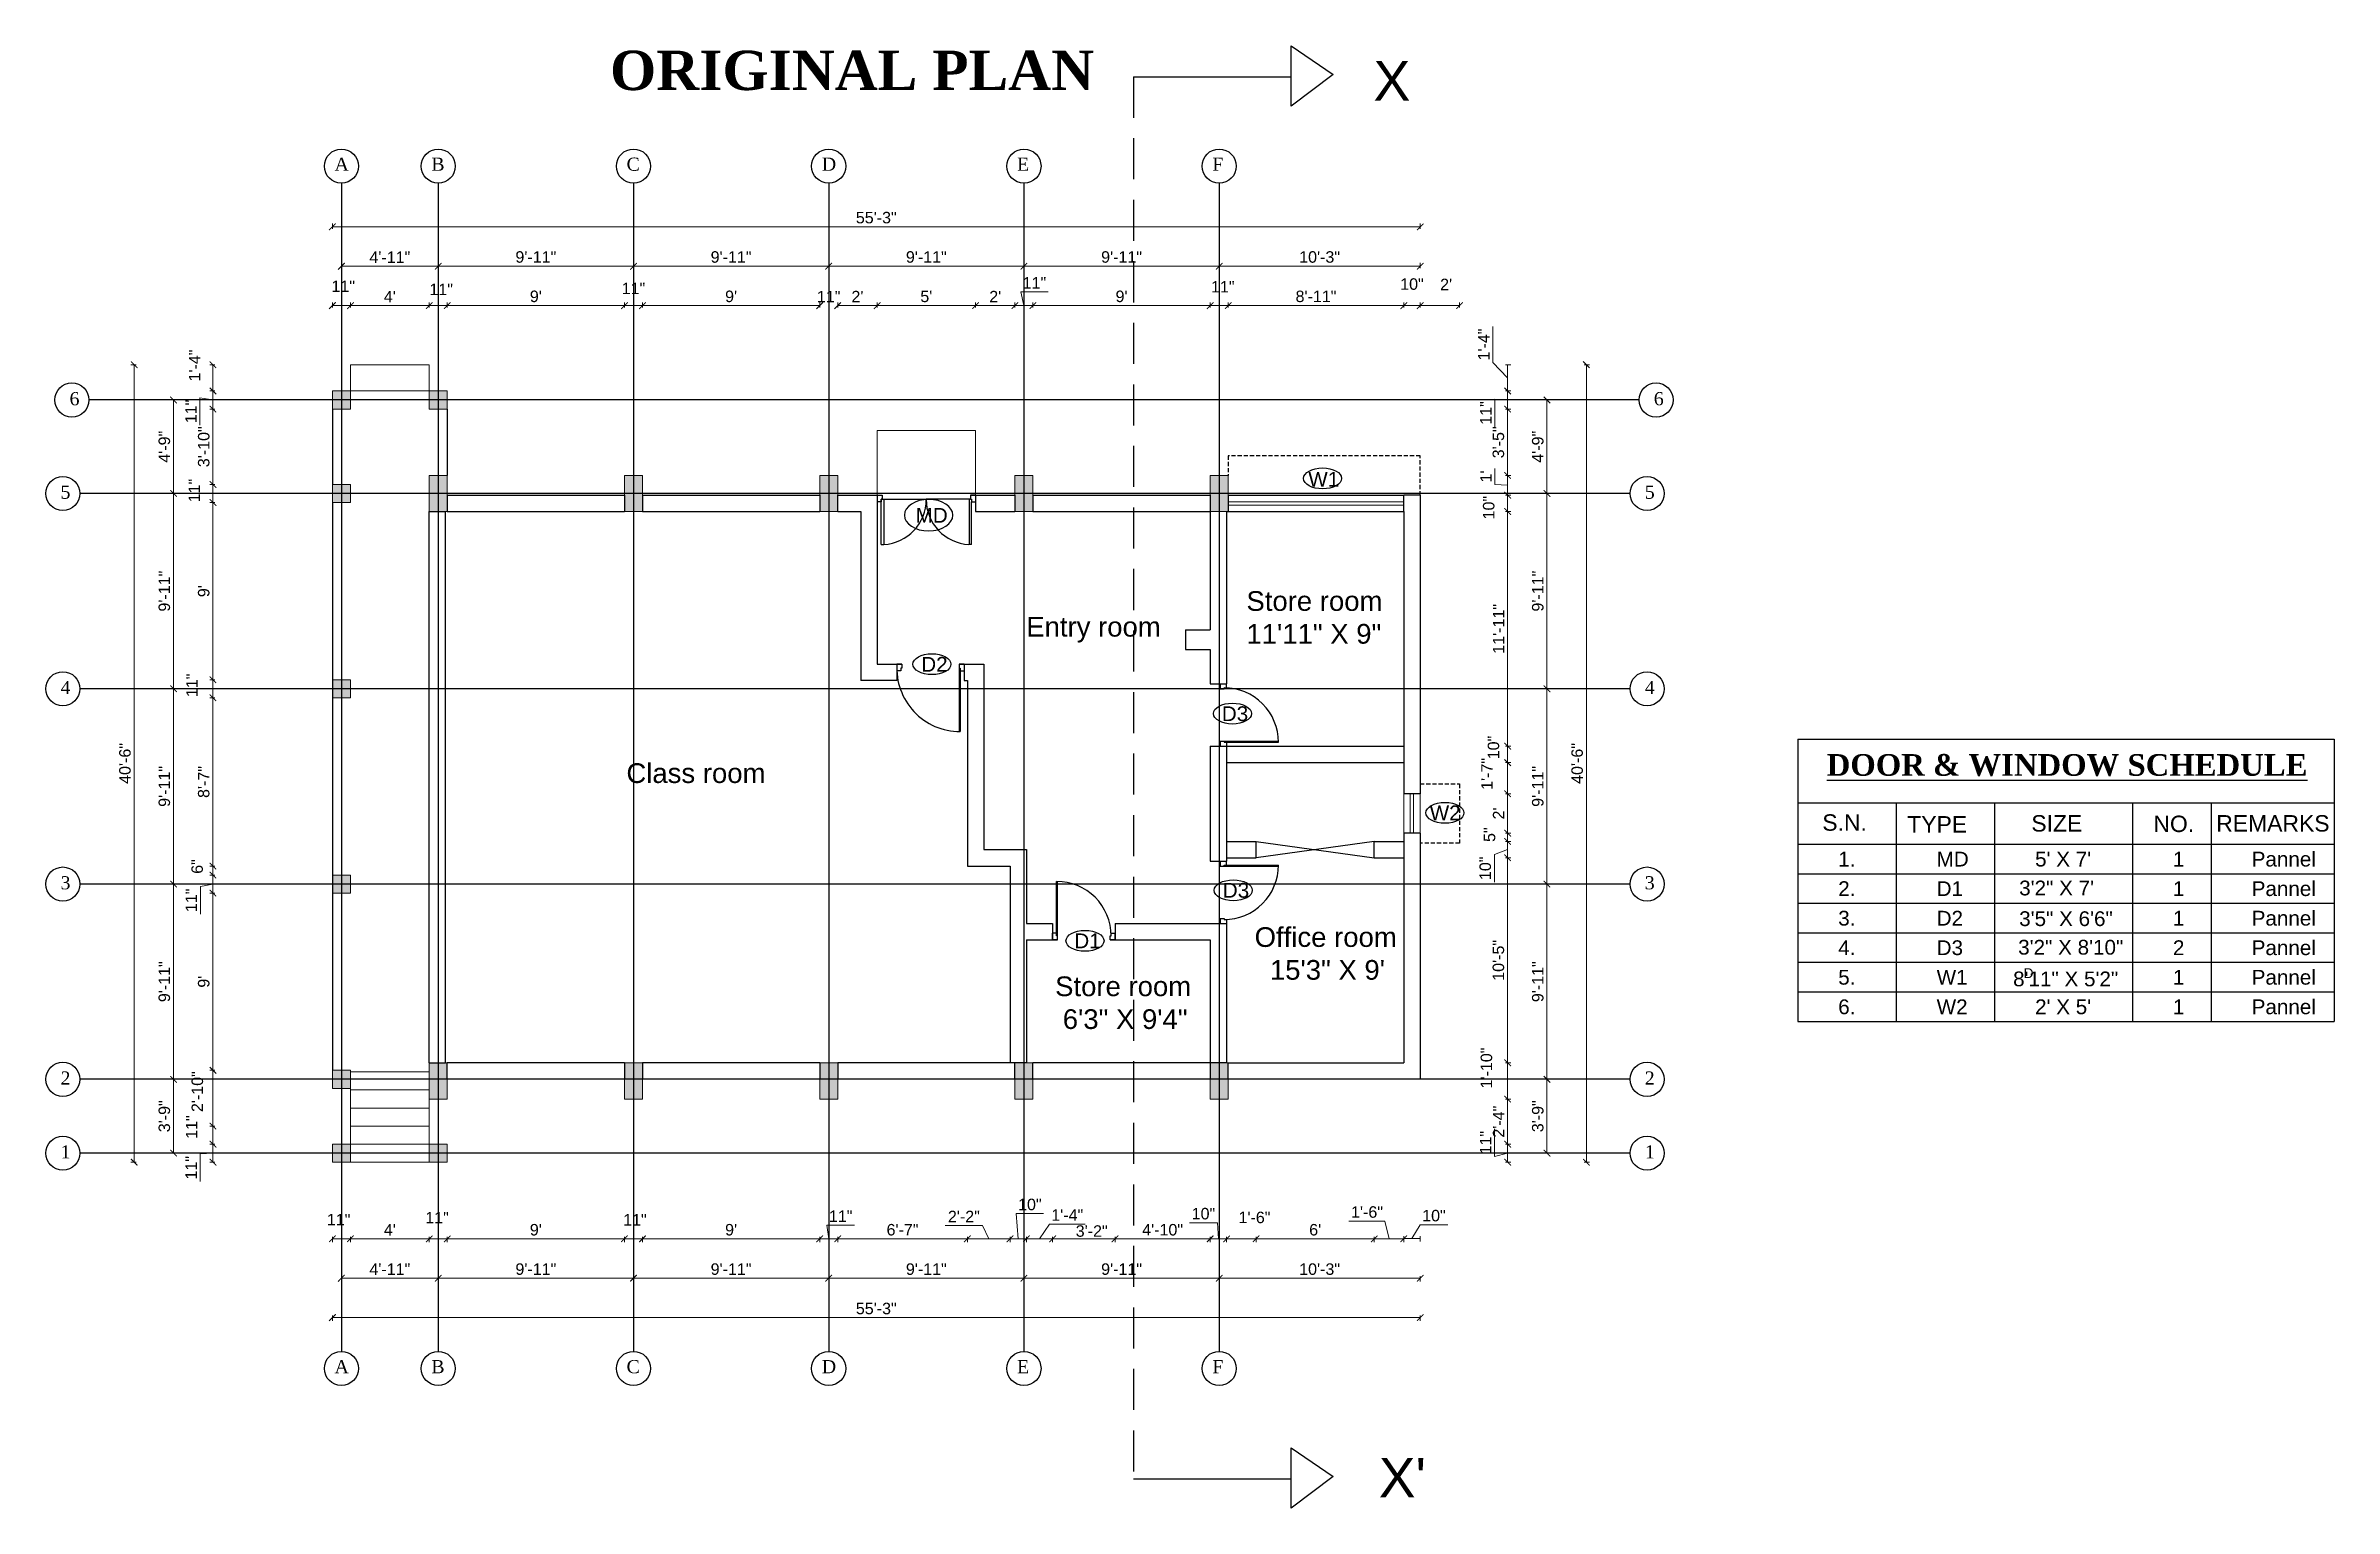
# Model space of a CAD drawing. Header units: inches. Extents: x -6800 to 96653, y -25814 to 17379.
# Drawn here: x 39045 to 40440, y 1683 to 2574 of the extents above; entities that cross this region are included whole.
import ezdxf

# ---------------------------------------------------------------- set-up
doc = ezdxf.new("R2010")
doc.units = ezdxf.units.IN
doc.header["$MEASUREMENT"] = 0
doc.header["$PDMODE"] = 34
doc.linetypes.add('CENTER2', pattern=[28.575, 19.05, -3.175, 3.175, -3.175])
doc.linetypes.add('DASHED2', pattern=[0.375, 0.25, -0.125])
for name, color, linetype, lineweight in [('dimension', 50, 'Continuous', 20), ('dimension @ 1', 50, 'Continuous', 20), ('Stairs', 60, 'Continuous', 13), ('Wall', 90, 'Continuous', 30), ('Win ele', 211, 'Continuous', 15), ('windows', 4, 'Continuous', 13)]:
    doc.layers.add(name, color=color, linetype=linetype, lineweight=lineweight)
doc.layers.add('doors', color=52, linetype='Continuous')
doc.layers.add('grid', color=251, linetype='Continuous')
doc.styles.get("Standard").update_dxf_attribs({"font": 'arial.ttf'})
doc.dimstyles.get("Standard").update_dxf_attribs({"dimtxt": 7, "dimasz": 4, "dimexe": 2, "dimexo": 2, "dimgap": 2, "dimtad": 1, "dimdec": 0, "dimzin": 0, "dimdsep": 46, "dimlunit": 4, "dimtxsty": 'Standard', "dimblk": 'ARCHTICK', "dimcen": 0.25, "dimclrd": 256, "dimclre": 256, "dimclrt": 256, "dimadec": 0, "dimazin": 0, "dimtfac": 1, "dimtdec": 0, "dimtofl": 0, "dimtmove": 0, "dimatfit": 3, "dimfxl": 1, "dimfxlon": 1, "dimtolj": 1, "dimtzin": 0, "dimlwd": -1, "dimlwe": -1, "dimarcsym": 1})

msp = doc.modelspace()

# ---------------------------------------------------------------- texts
at = {"transparency": 33554687, "attachment_point": 1}
for s, width, insert, char_height in [('{\\fTimes New Roman|b1|i0|c0|p18;ORIGINAL PLAN}', 405.729, (39389.3, 2570.8), 24), ('W1', 8, (39814.9, 2314.1), 9), ('MD', 6, (39575.6, 2292.1), 9), ('Store room\\P11\'11" X 9"', 243.547, (39777.2, 2241.4), 12), ('Entry room', 243.547, (39643, 2225.7), 12), ('D2', 8, (39579, 2201.3), 9), ('D3', 8, (39762.2, 2171.2), 9), ('Class room', 243.547, (39399.3, 2136.5), 12), ('{\\fTimes New Roman|b1|i0|c0|p18;\\LDOOR & WINDOW SCHEDULE}', 741.126, (40130.9, 2142.1), 13.2), ('W2', 8, (39888.9, 2110.8), 9), ('S.N.', 45.033, (40128.2, 2105.4), 10), ('TYPE', 45.033, (40180, 2104.3), 10), ('SIZE', 45.033, (40255.6, 2104.9), 10), ('NO.', 45.033, (40330, 2104.6), 10), ('REMARKS', 45.033, (40368.3, 2104.9), 10), ('1.', 60, (40137.9, 2082.6), 9), ('MD', 60, (40197.9, 2082.6), 9), ("5' X 7'", 60, (40257.9, 2082.6), 9), ('1', 60, (40341.9, 2082.6), 9), ('Pannel', 60, (40389.9, 2082.6), 9), ('2.', 60, (40137.9, 2064.6), 9), ('D1', 60, (40197.9, 2064.6), 9), ('3\'2" X 7\'', 60, (40248.2, 2065), 9), ('1', 60, (40341.9, 2064.6), 9), ('Pannel', 60, (40389.9, 2064.6), 9), ('D3', 8, (39762.8, 2063.6), 9), ('Office room\\P  15\'3" X 9\'', 243.547, (39782.2, 2036.6), 12), ('3.', 60, (40137.9, 2046.6), 9), ('D2', 60, (40197.9, 2046.6), 9), ('3\'5" X 6\'6"', 60, (40248.2, 2046.3), 9), ('1', 60, (40341.9, 2046.6), 9), ('Pannel', 60, (40389.9, 2046.6), 9), ('D1', 8, (39672.3, 2032.8), 9), ('4.', 60, (40137.9, 2028.6), 9), ('D3', 60, (40197.9, 2028.6), 9), ('3\'2" X 8\'10"', 68.25, (40247.6, 2028.9), 9), ('2', 60, (40341.9, 2028.6), 9), ('Pannel', 60, (40389.9, 2028.6), 9), ('5.', 60, (40137.9, 2010.6), 9), ('W1', 60, (40197.9, 2010.6), 9), ('8\'11" X 5\'2"', 69.327, (40244.5, 2009.6), 9), ('1', 60, (40341.9, 2010.6), 9), ('Pannel', 60, (40389.9, 2010.6), 9), ('Store room\\P 6\'3" X 9\'4"', 243.547, (39660.6, 2006.6), 12), ('6.', 60, (40137.9, 1992.6), 9), ('W2', 60, (40197.9, 1992.6), 9), ("2' X 5'", 60, (40257.9, 1992.6), 9), ('1', 60, (40341.9, 1992.6), 9), ('Pannel', 60, (40389.9, 1992.6), 9)]:
    msp.add_mtext_dynamic_manual_height_columns(s, width=width, gutter_width=1, heights=[0], dxfattribs=dict(at, insert=insert, char_height=char_height))
at = {"color": 5, "transparency": 33554687, "char_height": 24, "attachment_point": 1}
for s, insert in [('{\\C2;X}', (39854.7, 2564.4)), ("{\\C2;X'}", (39857.9, 1713.2))]:
    msp.add_mtext_dynamic_manual_height_columns(s, width=106.609, gutter_width=1, heights=[0], dxfattribs=dict(at, insert=insert))
at = {"layer": 'grid', "ltscale": 10, "transparency": 33554687, "char_height": 8, "attachment_point": 1}
for s, insert in [('{\\fTimes New Roman|b0|i0|c0|p18;A}', (39221.4, 2505.6)), ('{\\fTimes New Roman|b0|i0|c0|p18;B}', (39280.4, 2505.6)), ('{\\fTimes New Roman|b0|i0|c0|p18;C}', (39399.4, 2505.6)), ('{\\fTimes New Roman|b0|i0|c0|p18;D}', (39518.4, 2505.6)), ('{\\fTimes New Roman|b0|i0|c0|p18;E}', (39637.4, 2505.6)), ('{\\fTimes New Roman|b0|i0|c0|p18;F}', (39756.4, 2505.6)), ('{\\fTimes New Roman|b0|i0|c0|p18;6}', (39059.9, 2362.7)), ('{\\fTimes New Roman|b0|i0|c0|p18;6}', (40025.5, 2362.7)), ('{\\fTimes New Roman|b0|i0|c0|p18;5}', (39054.4, 2305.7)), ('{\\fTimes New Roman|b0|i0|c0|p18;5}', (40020, 2305.7)), ('{\\fTimes New Roman|b0|i0|c0|p18;4}', (39054.4, 2186.7)), ('{\\fTimes New Roman|b0|i0|c0|p18;4}', (40020, 2186.7)), ('{\\fTimes New Roman|b0|i0|c0|p18;3}', (39054.4, 2067.7)), ('{\\fTimes New Roman|b0|i0|c0|p18;3}', (40020, 2067.7)), ('{\\fTimes New Roman|b0|i0|c0|p18;2}', (39054.4, 1948.7)), ('{\\fTimes New Roman|b0|i0|c0|p18;2}', (40020, 1948.7)), ('{\\fTimes New Roman|b0|i0|c0|p18;1}', (39054.4, 1903.7)), ('{\\fTimes New Roman|b0|i0|c0|p18;1}', (40020, 1903.7)), ('{\\fTimes New Roman|b0|i0|c0|p18;A}', (39221.4, 1772.8)), ('{\\fTimes New Roman|b0|i0|c0|p18;B}', (39280.4, 1772.8)), ('{\\fTimes New Roman|b0|i0|c0|p18;C}', (39399.4, 1772.8)), ('{\\fTimes New Roman|b0|i0|c0|p18;D}', (39518.4, 1772.8)), ('{\\fTimes New Roman|b0|i0|c0|p18;E}', (39637.4, 1772.8)), ('{\\fTimes New Roman|b0|i0|c0|p18;F}', (39756.4, 1772.8))]:
    msp.add_mtext_dynamic_manual_height_columns(s, width=30.45, gutter_width=1, heights=[0], dxfattribs=dict(at, insert=insert))
at = {"layer": 'grid', "ltscale": 10, "transparency": 33554687, "insert": (40253.9, 2008.6), "char_height": 6, "width": 61.272, "attachment_point": 5}
msp.add_mtext('D', dxfattribs=at)

# ---------------------------------------------------------------- blocks, each defined once
blk = doc.blocks.new('_ArchTick')
at = {"color": 0, "linetype": 'ByBlock', "const_width": 0.15}
blk.add_lwpolyline([(-0.5, -0.5), (0.5, 0.5)], dxfattribs=at)
blk = doc.blocks.new('*D540')
at = {"layer": 'Defpoints', "color": 0, "transparency": 16777216}
for p in [(39284.6, 2439.4), (39225.6, 2352.4), (39284.6, 2352.4)]:
    blk.add_point(p, dxfattribs=at)
at = {"layer": 'dimension', "transparency": 16777216}
for p, q in [((39225.6, 2438.2), (39225.6, 2441.4)), ((39284.6, 2438.2), (39284.6, 2441.4)), ((39225.6, 2439.4), (39284.6, 2439.4))]:
    blk.add_line(p, q, dxfattribs=at)
at = {"layer": 'dimension', "transparency": 16777216, "xscale": 4, "yscale": 4, "zscale": 4, "rotation": 180}
blk.add_blockref('_ArchTick', (39225.6, 2439.4), dxfattribs=at)
at = {"layer": 'dimension', "transparency": 16777216, "xscale": 4, "yscale": 4, "zscale": 4}
blk.add_blockref('_ArchTick', (39284.6, 2439.4), dxfattribs=at)
at = {"layer": 'dimension', "transparency": 16777216, "insert": (39255.1, 2444.9), "char_height": 7, "attachment_point": 5}
blk.add_mtext('\\A1;4\'-11"', dxfattribs=at)
blk = doc.blocks.new('*D539')
at = {"layer": 'Defpoints', "color": 0, "transparency": 16777216}
for p in [(39403.6, 2439.4), (39403.6, 2439.4), (39284.6, 2311.9)]:
    blk.add_point(p, dxfattribs=at)
at = {"layer": 'dimension', "transparency": 16777216}
for p, q in [((39284.6, 2438.2), (39284.6, 2441.4)), ((39403.6, 2439.4), (39403.6, 2441.4)), ((39284.6, 2439.4), (39403.6, 2439.4))]:
    blk.add_line(p, q, dxfattribs=at)
at = {"layer": 'dimension', "transparency": 16777216, "xscale": 4, "yscale": 4, "zscale": 4, "rotation": 180}
blk.add_blockref('_ArchTick', (39284.6, 2439.4), dxfattribs=at)
at = {"layer": 'dimension', "transparency": 16777216, "xscale": 4, "yscale": 4, "zscale": 4}
blk.add_blockref('_ArchTick', (39403.6, 2439.4), dxfattribs=at)
at = {"layer": 'dimension', "transparency": 16777216, "insert": (39344.1, 2445), "char_height": 7, "attachment_point": 5}
blk.add_mtext('\\A1;9\'-11"', dxfattribs=at)
blk = doc.blocks.new('*D538')
at = {"layer": 'Defpoints', "color": 0, "transparency": 16777216}
for p in [(39403.6, 2439.4), (39522.6, 2439.4), (39522.6, 2439.4)]:
    blk.add_point(p, dxfattribs=at)
at = {"layer": 'dimension', "transparency": 16777216}
for p, q in [((39403.6, 2439.4), (39403.6, 2441.4)), ((39522.6, 2439.4), (39522.6, 2441.4)), ((39403.6, 2439.4), (39522.6, 2439.4))]:
    blk.add_line(p, q, dxfattribs=at)
at = {"layer": 'dimension', "transparency": 16777216, "xscale": 4, "yscale": 4, "zscale": 4, "rotation": 180}
blk.add_blockref('_ArchTick', (39403.6, 2439.4), dxfattribs=at)
at = {"layer": 'dimension', "transparency": 16777216, "xscale": 4, "yscale": 4, "zscale": 4}
blk.add_blockref('_ArchTick', (39522.6, 2439.4), dxfattribs=at)
at = {"layer": 'dimension', "transparency": 16777216, "insert": (39463.1, 2445), "char_height": 7, "attachment_point": 5}
blk.add_mtext('\\A1;9\'-11"', dxfattribs=at)
blk = doc.blocks.new('*D537')
at = {"layer": 'Defpoints', "color": 0, "transparency": 16777216}
for p in [(39522.6, 2439.4), (39641.6, 2439.4), (39641.6, 2439.4)]:
    blk.add_point(p, dxfattribs=at)
at = {"layer": 'dimension', "transparency": 16777216}
for p, q in [((39522.6, 2439.4), (39522.6, 2441.4)), ((39641.6, 2439.4), (39641.6, 2441.4)), ((39522.6, 2439.4), (39641.6, 2439.4))]:
    blk.add_line(p, q, dxfattribs=at)
at = {"layer": 'dimension', "transparency": 16777216, "xscale": 4, "yscale": 4, "zscale": 4, "rotation": 180}
blk.add_blockref('_ArchTick', (39522.6, 2439.4), dxfattribs=at)
at = {"layer": 'dimension', "transparency": 16777216, "xscale": 4, "yscale": 4, "zscale": 4}
blk.add_blockref('_ArchTick', (39641.6, 2439.4), dxfattribs=at)
at = {"layer": 'dimension', "transparency": 16777216, "insert": (39582.1, 2445), "char_height": 7, "attachment_point": 5}
blk.add_mtext('\\A1;9\'-11"', dxfattribs=at)
blk = doc.blocks.new('*D536')
at = {"layer": 'Defpoints', "color": 0, "transparency": 16777216}
for p in [(39641.6, 2439.4), (39760.6, 2439.4), (39760.6, 2439.4)]:
    blk.add_point(p, dxfattribs=at)
at = {"layer": 'dimension', "transparency": 16777216}
for p, q in [((39641.6, 2439.4), (39641.6, 2441.4)), ((39760.6, 2439.4), (39760.6, 2441.4)), ((39641.6, 2439.4), (39760.6, 2439.4))]:
    blk.add_line(p, q, dxfattribs=at)
at = {"layer": 'dimension', "transparency": 16777216, "xscale": 4, "yscale": 4, "zscale": 4, "rotation": 180}
blk.add_blockref('_ArchTick', (39641.6, 2439.4), dxfattribs=at)
at = {"layer": 'dimension', "transparency": 16777216, "xscale": 4, "yscale": 4, "zscale": 4}
blk.add_blockref('_ArchTick', (39760.6, 2439.4), dxfattribs=at)
at = {"layer": 'dimension', "transparency": 16777216, "insert": (39701.1, 2445), "char_height": 7, "attachment_point": 5}
blk.add_mtext('\\A1;9\'-11"', dxfattribs=at)
blk = doc.blocks.new('*D535')
at = {"layer": 'Defpoints', "color": 0, "transparency": 16777216}
for p in [(39760.6, 2439.4), (39883.1, 2439.4), (39883.1, 2274.3)]:
    blk.add_point(p, dxfattribs=at)
at = {"layer": 'dimension', "transparency": 16777216}
for p, q in [((39760.6, 2439.4), (39760.6, 2441.4)), ((39883.1, 2438.2), (39883.1, 2441.4)), ((39760.6, 2439.4), (39883.1, 2439.4))]:
    blk.add_line(p, q, dxfattribs=at)
at = {"layer": 'dimension', "transparency": 16777216, "xscale": 4, "yscale": 4, "zscale": 4, "rotation": 180}
blk.add_blockref('_ArchTick', (39760.6, 2439.4), dxfattribs=at)
at = {"layer": 'dimension', "transparency": 16777216, "xscale": 4, "yscale": 4, "zscale": 4}
blk.add_blockref('_ArchTick', (39883.1, 2439.4), dxfattribs=at)
at = {"layer": 'dimension', "transparency": 16777216, "insert": (39821.8, 2445), "char_height": 7, "attachment_point": 5}
blk.add_mtext('\\A1;10\'-3"', dxfattribs=at)
blk = doc.blocks.new('*D534')
at = {"layer": 'Defpoints', "color": 0, "transparency": 16777216}
for p in [(39220.1, 2463.4), (39220.1, 2275.3), (39883.1, 2275.3)]:
    blk.add_point(p, dxfattribs=at)
at = {"layer": 'dimension', "transparency": 16777216}
for p, q in [((39220.1, 2462.2), (39220.1, 2465.4)), ((39883.1, 2463.4), (39220.1, 2463.4)), ((39883.1, 2462.2), (39883.1, 2465.4))]:
    blk.add_line(p, q, dxfattribs=at)
at = {"layer": 'dimension', "transparency": 16777216, "xscale": 4, "yscale": 4, "zscale": 4, "rotation": 180}
blk.add_blockref('_ArchTick', (39220.1, 2463.4), dxfattribs=at)
at = {"layer": 'dimension', "transparency": 16777216, "xscale": 4, "yscale": 4, "zscale": 4}
blk.add_blockref('_ArchTick', (39883.1, 2463.4), dxfattribs=at)
at = {"layer": 'dimension', "transparency": 16777216, "insert": (39551.6, 2469), "char_height": 7, "attachment_point": 5}
blk.add_mtext('\\A1;55\'-3"', dxfattribs=at)
blk = doc.blocks.new('*D533')
at = {"layer": 'Defpoints', "color": 0, "transparency": 16777216}
for p in [(39231.1, 2415.4), (39231.1, 2352.4), (39220.1, 2337.8)]:
    blk.add_point(p, dxfattribs=at)
at = {"layer": 'dimension', "transparency": 16777216}
for p, q in [((39220.1, 2414.2), (39220.1, 2417.4)), ((39220.1, 2415.4), (39231.1, 2415.4)), ((39231.1, 2414.2), (39231.1, 2417.4))]:
    blk.add_line(p, q, dxfattribs=at)
at = {"layer": 'dimension', "transparency": 16777216, "xscale": 4, "yscale": 4, "zscale": 4, "rotation": 180}
blk.add_blockref('_ArchTick', (39220.1, 2415.4), dxfattribs=at)
at = {"layer": 'dimension', "transparency": 16777216, "xscale": 4, "yscale": 4, "zscale": 4}
blk.add_blockref('_ArchTick', (39231.1, 2415.4), dxfattribs=at)
at = {"layer": 'dimension', "transparency": 16777216, "insert": (39226.7, 2427.2), "char_height": 7, "attachment_point": 5}
blk.add_mtext('\\A1;11"', dxfattribs=at)
blk = doc.blocks.new('*D532')
at = {"layer": 'Defpoints', "color": 0, "transparency": 16777216}
for p in [(39279.1, 2415.4), (39231.1, 2352.4), (39279.1, 2353.8)]:
    blk.add_point(p, dxfattribs=at)
at = {"layer": 'dimension', "transparency": 16777216}
for p, q in [((39231.1, 2414.2), (39231.1, 2417.4)), ((39231.1, 2415.4), (39279.1, 2415.4)), ((39279.1, 2414.2), (39279.1, 2417.4))]:
    blk.add_line(p, q, dxfattribs=at)
at = {"layer": 'dimension', "transparency": 16777216, "xscale": 4, "yscale": 4, "zscale": 4, "rotation": 180}
blk.add_blockref('_ArchTick', (39231.1, 2415.4), dxfattribs=at)
at = {"layer": 'dimension', "transparency": 16777216, "xscale": 4, "yscale": 4, "zscale": 4}
blk.add_blockref('_ArchTick', (39279.1, 2415.4), dxfattribs=at)
at = {"layer": 'dimension', "transparency": 16777216, "insert": (39255.1, 2420.9), "char_height": 7, "attachment_point": 5}
blk.add_mtext("\\A1;4'", dxfattribs=at)
blk = doc.blocks.new('*D531')
at = {"layer": 'Defpoints', "color": 0, "transparency": 16777216}
for p in [(39290.1, 2415.4), (39279.1, 2353.8), (39290.1, 2337.8)]:
    blk.add_point(p, dxfattribs=at)
at = {"layer": 'dimension', "transparency": 16777216}
for p, q in [((39279.1, 2414.2), (39279.1, 2417.4)), ((39279.1, 2415.4), (39290.1, 2415.4)), ((39290.1, 2414.2), (39290.1, 2417.4))]:
    blk.add_line(p, q, dxfattribs=at)
at = {"layer": 'dimension', "transparency": 16777216, "xscale": 4, "yscale": 4, "zscale": 4, "rotation": 180}
blk.add_blockref('_ArchTick', (39279.1, 2415.4), dxfattribs=at)
at = {"layer": 'dimension', "transparency": 16777216, "xscale": 4, "yscale": 4, "zscale": 4}
blk.add_blockref('_ArchTick', (39290.1, 2415.4), dxfattribs=at)
at = {"layer": 'dimension', "transparency": 16777216, "insert": (39286.4, 2425.3), "char_height": 7, "attachment_point": 5}
blk.add_mtext('\\A1;11"', dxfattribs=at)
blk = doc.blocks.new('*D530')
at = {"layer": 'Defpoints', "color": 0, "transparency": 16777216}
for p in [(39398.1, 2415.4), (39290.1, 2289.9), (39398.1, 2289.9)]:
    blk.add_point(p, dxfattribs=at)
at = {"layer": 'dimension', "transparency": 16777216}
for p, q in [((39290.1, 2414.2), (39290.1, 2417.4)), ((39290.1, 2415.4), (39398.1, 2415.4)), ((39398.1, 2414.2), (39398.1, 2417.4))]:
    blk.add_line(p, q, dxfattribs=at)
at = {"layer": 'dimension', "transparency": 16777216, "xscale": 4, "yscale": 4, "zscale": 4, "rotation": 180}
blk.add_blockref('_ArchTick', (39290.1, 2415.4), dxfattribs=at)
at = {"layer": 'dimension', "transparency": 16777216, "xscale": 4, "yscale": 4, "zscale": 4}
blk.add_blockref('_ArchTick', (39398.1, 2415.4), dxfattribs=at)
at = {"layer": 'dimension', "transparency": 16777216, "insert": (39344.1, 2421), "char_height": 7, "attachment_point": 5}
blk.add_mtext("\\A1;9'", dxfattribs=at)
blk = doc.blocks.new('*D529')
at = {"layer": 'Defpoints', "color": 0, "transparency": 16777216}
for p in [(39409.1, 2415.4), (39398.1, 2289.9), (39409.1, 2289.9)]:
    blk.add_point(p, dxfattribs=at)
at = {"layer": 'dimension', "transparency": 16777216}
for p, q in [((39398.1, 2414.2), (39398.1, 2417.4)), ((39398.1, 2415.4), (39409.1, 2415.4)), ((39409.1, 2414.2), (39409.1, 2417.4))]:
    blk.add_line(p, q, dxfattribs=at)
at = {"layer": 'dimension', "transparency": 16777216, "xscale": 4, "yscale": 4, "zscale": 4, "rotation": 180}
blk.add_blockref('_ArchTick', (39398.1, 2415.4), dxfattribs=at)
at = {"layer": 'dimension', "transparency": 16777216, "xscale": 4, "yscale": 4, "zscale": 4}
blk.add_blockref('_ArchTick', (39409.1, 2415.4), dxfattribs=at)
at = {"layer": 'dimension', "transparency": 16777216, "insert": (39403.6, 2425.9), "char_height": 7, "attachment_point": 5}
blk.add_mtext('\\A1;11"', dxfattribs=at)
blk = doc.blocks.new('*D528')
at = {"layer": 'Defpoints', "color": 0, "transparency": 16777216}
for p in [(39517.1, 2415.4), (39409.1, 2289.9), (39517.1, 2289.9)]:
    blk.add_point(p, dxfattribs=at)
at = {"layer": 'dimension', "transparency": 16777216}
for p, q in [((39409.1, 2414.2), (39409.1, 2417.4)), ((39409.1, 2415.4), (39517.1, 2415.4)), ((39517.1, 2414.2), (39517.1, 2417.4))]:
    blk.add_line(p, q, dxfattribs=at)
at = {"layer": 'dimension', "transparency": 16777216, "xscale": 4, "yscale": 4, "zscale": 4, "rotation": 180}
blk.add_blockref('_ArchTick', (39409.1, 2415.4), dxfattribs=at)
at = {"layer": 'dimension', "transparency": 16777216, "xscale": 4, "yscale": 4, "zscale": 4}
blk.add_blockref('_ArchTick', (39517.1, 2415.4), dxfattribs=at)
at = {"layer": 'dimension', "transparency": 16777216, "insert": (39463.1, 2421), "char_height": 7, "attachment_point": 5}
blk.add_mtext("\\A1;9'", dxfattribs=at)
blk = doc.blocks.new('*D527')
at = {"layer": 'Defpoints', "color": 0, "transparency": 16777216}
for p in [(39528.1, 2415.4), (39517.1, 2289.9), (39528.1, 2289.9)]:
    blk.add_point(p, dxfattribs=at)
at = {"layer": 'dimension', "transparency": 16777216}
for p, q in [((39517.1, 2414.2), (39517.1, 2417.4)), ((39528.1, 2414.2), (39528.1, 2417.4))]:
    blk.add_line(p, q, dxfattribs=at)
at = {"layer": 'dimension', "transparency": 16777216, "insert": (39522.6, 2420.9), "char_height": 7, "attachment_point": 5}
blk.add_mtext('\\A1;11"', dxfattribs=at)
blk = doc.blocks.new('*D526')
at = {"layer": 'Defpoints', "color": 0, "transparency": 16777216}
for p in [(39552.1, 2415.4), (39528.1, 2289.9), (39552.1, 2299.9)]:
    blk.add_point(p, dxfattribs=at)
at = {"layer": 'dimension', "transparency": 16777216}
for p, q in [((39528.1, 2414.2), (39528.1, 2417.4)), ((39528.1, 2415.4), (39552.1, 2415.4)), ((39552.1, 2414.2), (39552.1, 2417.4))]:
    blk.add_line(p, q, dxfattribs=at)
at = {"layer": 'dimension', "transparency": 16777216, "xscale": 4, "yscale": 4, "zscale": 4, "rotation": 180}
blk.add_blockref('_ArchTick', (39528.1, 2415.4), dxfattribs=at)
at = {"layer": 'dimension', "transparency": 16777216, "xscale": 4, "yscale": 4, "zscale": 4}
blk.add_blockref('_ArchTick', (39552.1, 2415.4), dxfattribs=at)
at = {"layer": 'dimension', "transparency": 16777216, "insert": (39540.1, 2420.9), "char_height": 7, "attachment_point": 5}
blk.add_mtext("\\A1;2'", dxfattribs=at)
blk = doc.blocks.new('*D525')
at = {"layer": 'Defpoints', "color": 0, "transparency": 16777216}
for p in [(39612.1, 2415.4), (39552.1, 2299.9), (39612.1, 2289.9)]:
    blk.add_point(p, dxfattribs=at)
at = {"layer": 'dimension', "transparency": 16777216}
for p, q in [((39552.1, 2414.2), (39552.1, 2417.4)), ((39552.1, 2415.4), (39612.1, 2415.4)), ((39612.1, 2414.2), (39612.1, 2417.4))]:
    blk.add_line(p, q, dxfattribs=at)
at = {"layer": 'dimension', "transparency": 16777216, "xscale": 4, "yscale": 4, "zscale": 4, "rotation": 180}
blk.add_blockref('_ArchTick', (39552.1, 2415.4), dxfattribs=at)
at = {"layer": 'dimension', "transparency": 16777216, "xscale": 4, "yscale": 4, "zscale": 4}
blk.add_blockref('_ArchTick', (39612.1, 2415.4), dxfattribs=at)
at = {"layer": 'dimension', "transparency": 16777216, "insert": (39582.1, 2421), "char_height": 7, "attachment_point": 5}
blk.add_mtext("\\A1;5'", dxfattribs=at)
blk = doc.blocks.new('*D524')
at = {"layer": 'Defpoints', "color": 0, "transparency": 16777216}
for p in [(39636.1, 2415.4), (39612.1, 2289.9), (39636.1, 2289.9)]:
    blk.add_point(p, dxfattribs=at)
at = {"layer": 'dimension', "transparency": 16777216}
for p, q in [((39612.1, 2414.2), (39612.1, 2417.4)), ((39612.1, 2415.4), (39636.1, 2415.4)), ((39636.1, 2414.2), (39636.1, 2417.4))]:
    blk.add_line(p, q, dxfattribs=at)
at = {"layer": 'dimension', "transparency": 16777216, "xscale": 4, "yscale": 4, "zscale": 4, "rotation": 180}
blk.add_blockref('_ArchTick', (39612.1, 2415.4), dxfattribs=at)
at = {"layer": 'dimension', "transparency": 16777216, "xscale": 4, "yscale": 4, "zscale": 4}
blk.add_blockref('_ArchTick', (39636.1, 2415.4), dxfattribs=at)
at = {"layer": 'dimension', "transparency": 16777216, "insert": (39624.1, 2420.9), "char_height": 7, "attachment_point": 5}
blk.add_mtext("\\A1;2'", dxfattribs=at)
blk = doc.blocks.new('*D523')
at = {"layer": 'Defpoints', "color": 0, "transparency": 16777216}
for p in [(39647.1, 2415.4), (39636.1, 2289.9), (39647.1, 2289.9)]:
    blk.add_point(p, dxfattribs=at)
at = {"layer": 'dimension', "transparency": 16777216}
for p, q in [((39636.1, 2414.2), (39636.1, 2417.4)), ((39636.1, 2415.4), (39647.1, 2415.4)), ((39641.6, 2415.4), (39639.6, 2423.8)), ((39639.6, 2423.8), (39656.4, 2423.8)), ((39647.1, 2414.2), (39647.1, 2417.4))]:
    blk.add_line(p, q, dxfattribs=at)
at = {"layer": 'dimension', "transparency": 16777216, "xscale": 4, "yscale": 4, "zscale": 4, "rotation": 180}
blk.add_blockref('_ArchTick', (39636.1, 2415.4), dxfattribs=at)
at = {"layer": 'dimension', "transparency": 16777216, "xscale": 4, "yscale": 4, "zscale": 4}
blk.add_blockref('_ArchTick', (39647.1, 2415.4), dxfattribs=at)
at = {"layer": 'dimension', "transparency": 16777216, "insert": (39648, 2429.3), "char_height": 7, "attachment_point": 5}
blk.add_mtext('\\A1;11"', dxfattribs=at)
blk = doc.blocks.new('*D522')
at = {"layer": 'Defpoints', "color": 0, "transparency": 16777216}
for p in [(39755.1, 2415.4), (39647.1, 2289.9), (39755.1, 2289.9)]:
    blk.add_point(p, dxfattribs=at)
at = {"layer": 'dimension', "transparency": 16777216}
for p, q in [((39647.1, 2414.2), (39647.1, 2417.4)), ((39647.1, 2415.4), (39755.1, 2415.4)), ((39755.1, 2414.2), (39755.1, 2417.4))]:
    blk.add_line(p, q, dxfattribs=at)
at = {"layer": 'dimension', "transparency": 16777216, "xscale": 4, "yscale": 4, "zscale": 4, "rotation": 180}
blk.add_blockref('_ArchTick', (39647.1, 2415.4), dxfattribs=at)
at = {"layer": 'dimension', "transparency": 16777216, "xscale": 4, "yscale": 4, "zscale": 4}
blk.add_blockref('_ArchTick', (39755.1, 2415.4), dxfattribs=at)
at = {"layer": 'dimension', "transparency": 16777216, "insert": (39701.1, 2421), "char_height": 7, "attachment_point": 5}
blk.add_mtext("\\A1;9'", dxfattribs=at)
blk = doc.blocks.new('*D521')
at = {"layer": 'Defpoints', "color": 0, "transparency": 16777216}
for p in [(39766.1, 2415.4), (39755.1, 2274.3), (39766.1, 2274.3)]:
    blk.add_point(p, dxfattribs=at)
at = {"layer": 'dimension', "transparency": 16777216}
for p, q in [((39755.1, 2414.2), (39755.1, 2417.4)), ((39755.1, 2415.4), (39766.1, 2415.4)), ((39766.1, 2414.2), (39766.1, 2417.4))]:
    blk.add_line(p, q, dxfattribs=at)
at = {"layer": 'dimension', "transparency": 16777216, "xscale": 4, "yscale": 4, "zscale": 4, "rotation": 180}
blk.add_blockref('_ArchTick', (39755.1, 2415.4), dxfattribs=at)
at = {"layer": 'dimension', "transparency": 16777216, "xscale": 4, "yscale": 4, "zscale": 4}
blk.add_blockref('_ArchTick', (39766.1, 2415.4), dxfattribs=at)
at = {"layer": 'dimension', "transparency": 16777216, "insert": (39762.8, 2426.9), "char_height": 7, "attachment_point": 5}
blk.add_mtext('\\A1;11"', dxfattribs=at)
blk = doc.blocks.new('*D520')
at = {"layer": 'Defpoints', "color": 0, "transparency": 16777216}
for p in [(39873.1, 2415.4), (39766.1, 2274.3), (39873.1, 2274.3)]:
    blk.add_point(p, dxfattribs=at)
at = {"layer": 'dimension', "transparency": 16777216}
for p, q in [((39766.1, 2414.2), (39766.1, 2417.4)), ((39766.1, 2415.4), (39873.1, 2415.4)), ((39873.1, 2414.2), (39873.1, 2417.4))]:
    blk.add_line(p, q, dxfattribs=at)
at = {"layer": 'dimension', "transparency": 16777216, "xscale": 4, "yscale": 4, "zscale": 4, "rotation": 180}
blk.add_blockref('_ArchTick', (39766.1, 2415.4), dxfattribs=at)
at = {"layer": 'dimension', "transparency": 16777216, "xscale": 4, "yscale": 4, "zscale": 4}
blk.add_blockref('_ArchTick', (39873.1, 2415.4), dxfattribs=at)
at = {"layer": 'dimension', "transparency": 16777216, "insert": (39819.6, 2421), "char_height": 7, "attachment_point": 5}
blk.add_mtext('\\A1;8\'-11"', dxfattribs=at)
blk = doc.blocks.new('*D519')
at = {"layer": 'Defpoints', "color": 0, "transparency": 16777216}
for p in [(39883.1, 2415.4), (39873.1, 2274.3), (39883.1, 2274.3)]:
    blk.add_point(p, dxfattribs=at)
at = {"layer": 'dimension', "transparency": 16777216}
for p, q in [((39873.1, 2414.2), (39873.1, 2417.4)), ((39873.1, 2415.4), (39883.1, 2415.4)), ((39883.1, 2414.2), (39883.1, 2417.4))]:
    blk.add_line(p, q, dxfattribs=at)
at = {"layer": 'dimension', "transparency": 16777216, "xscale": 4, "yscale": 4, "zscale": 4, "rotation": 180}
blk.add_blockref('_ArchTick', (39873.1, 2415.4), dxfattribs=at)
at = {"layer": 'dimension', "transparency": 16777216, "xscale": 4, "yscale": 4, "zscale": 4}
blk.add_blockref('_ArchTick', (39883.1, 2415.4), dxfattribs=at)
at = {"layer": 'dimension', "transparency": 16777216, "insert": (39878.1, 2428.5), "char_height": 7, "attachment_point": 5}
blk.add_mtext('\\A1;10"', dxfattribs=at)
blk = doc.blocks.new('*D518')
at = {"layer": 'Defpoints', "color": 0, "transparency": 16777216}
for p in [(39960.4, 2357.9), (39960.4, 2300.9), (39960.4, 2300.9)]:
    blk.add_point(p, dxfattribs=at)
at = {"layer": 'dimension', "transparency": 16777216}
for p, q in [((39960.4, 2357.9), (39962.4, 2357.9)), ((39960.4, 2357.9), (39960.4, 2300.9)), ((39960.4, 2300.9), (39962.4, 2300.9))]:
    blk.add_line(p, q, dxfattribs=at)
at = {"layer": 'dimension', "transparency": 16777216, "xscale": 4, "yscale": 4, "zscale": 4}
for p, rotation in [((39960.4, 2357.9), 90), ((39960.4, 2300.9), 270)]:
    blk.add_blockref('_ArchTick', p, dxfattribs=dict(at, rotation=rotation))
at = {"layer": 'dimension', "transparency": 16777216, "insert": (39954.8, 2329.4), "char_height": 7, "attachment_point": 5, "rotation": 90}
blk.add_mtext('\\A1;4\'-9"', dxfattribs=at)
blk = doc.blocks.new('*D517')
at = {"layer": 'Defpoints', "color": 0, "transparency": 16777216}
for p in [(39960.4, 2300.9), (39960.4, 2181.9), (39960.4, 2181.9)]:
    blk.add_point(p, dxfattribs=at)
at = {"layer": 'dimension', "transparency": 16777216}
for p, q in [((39960.4, 2300.9), (39962.4, 2300.9)), ((39960.4, 2300.9), (39960.4, 2181.9)), ((39960.4, 2181.9), (39962.4, 2181.9))]:
    blk.add_line(p, q, dxfattribs=at)
at = {"layer": 'dimension', "transparency": 16777216, "xscale": 4, "yscale": 4, "zscale": 4}
for p, rotation in [((39960.4, 2300.9), 90), ((39960.4, 2181.9), 270)]:
    blk.add_blockref('_ArchTick', p, dxfattribs=dict(at, rotation=rotation))
at = {"layer": 'dimension', "transparency": 16777216, "insert": (39954.8, 2241.4), "char_height": 7, "attachment_point": 5, "rotation": 90}
blk.add_mtext('\\A1;9\'-11"', dxfattribs=at)
blk = doc.blocks.new('*D516')
at = {"layer": 'Defpoints', "color": 0, "transparency": 16777216}
for p in [(39960.4, 2181.9), (39960.4, 2062.9), (39960.4, 2062.9)]:
    blk.add_point(p, dxfattribs=at)
at = {"layer": 'dimension', "transparency": 16777216}
for p, q in [((39960.4, 2181.9), (39962.4, 2181.9)), ((39960.4, 2181.9), (39960.4, 2062.9)), ((39960.4, 2062.9), (39962.4, 2062.9))]:
    blk.add_line(p, q, dxfattribs=at)
at = {"layer": 'dimension', "transparency": 16777216, "xscale": 4, "yscale": 4, "zscale": 4}
for p, rotation in [((39960.4, 2181.9), 90), ((39960.4, 2062.9), 270)]:
    blk.add_blockref('_ArchTick', p, dxfattribs=dict(at, rotation=rotation))
at = {"layer": 'dimension', "transparency": 16777216, "insert": (39954.8, 2122.4), "char_height": 7, "attachment_point": 5, "rotation": 90}
blk.add_mtext('\\A1;9\'-11"', dxfattribs=at)
blk = doc.blocks.new('*D515')
at = {"layer": 'Defpoints', "color": 0, "transparency": 16777216}
for p in [(39960.4, 2062.9), (39960.4, 1943.9), (39960.4, 1943.9)]:
    blk.add_point(p, dxfattribs=at)
at = {"layer": 'dimension', "transparency": 16777216}
for p, q in [((39960.4, 2062.9), (39962.4, 2062.9)), ((39960.4, 2062.9), (39960.4, 1943.9)), ((39960.4, 1943.9), (39962.4, 1943.9))]:
    blk.add_line(p, q, dxfattribs=at)
at = {"layer": 'dimension', "transparency": 16777216, "xscale": 4, "yscale": 4, "zscale": 4}
for p, rotation in [((39960.4, 2062.9), 90), ((39960.4, 1943.9), 270)]:
    blk.add_blockref('_ArchTick', p, dxfattribs=dict(at, rotation=rotation))
at = {"layer": 'dimension', "transparency": 16777216, "insert": (39954.8, 2003.4), "char_height": 7, "attachment_point": 5, "rotation": 90}
blk.add_mtext('\\A1;9\'-11"', dxfattribs=at)
blk = doc.blocks.new('*D514')
at = {"layer": 'Defpoints', "color": 0, "transparency": 16777216}
for p in [(39960.4, 1943.9), (39960.4, 1898.9), (39960.4, 1898.9)]:
    blk.add_point(p, dxfattribs=at)
at = {"layer": 'dimension', "transparency": 16777216}
for p, q in [((39960.4, 1943.9), (39962.4, 1943.9)), ((39960.4, 1943.9), (39960.4, 1898.9)), ((39960.4, 1898.9), (39962.4, 1898.9))]:
    blk.add_line(p, q, dxfattribs=at)
at = {"layer": 'dimension', "transparency": 16777216, "xscale": 4, "yscale": 4, "zscale": 4}
for p, rotation in [((39960.4, 1943.9), 90), ((39960.4, 1898.9), 270)]:
    blk.add_blockref('_ArchTick', p, dxfattribs=dict(at, rotation=rotation))
at = {"layer": 'dimension', "transparency": 16777216, "insert": (39954.8, 1921.4), "char_height": 7, "attachment_point": 5, "rotation": 90}
blk.add_mtext('\\A1;3\'-9"', dxfattribs=at)
blk = doc.blocks.new('*D513')
at = {"layer": 'Defpoints', "color": 0, "transparency": 16777216}
for p in [(39257.4, 2379.4), (39984.4, 2379.4), (39257.4, 1893.4)]:
    blk.add_point(p, dxfattribs=at)
at = {"layer": 'dimension', "transparency": 16777216}
for p, q in [((39983.1, 2379.4), (39986.4, 2379.4)), ((39984.4, 1893.4), (39984.4, 2379.4)), ((39983.1, 1893.4), (39986.4, 1893.4))]:
    blk.add_line(p, q, dxfattribs=at)
at = {"layer": 'dimension', "transparency": 16777216, "xscale": 4, "yscale": 4, "zscale": 4}
for p, rotation in [((39984.4, 2379.4), 90), ((39984.4, 1893.4), 270)]:
    blk.add_blockref('_ArchTick', p, dxfattribs=dict(at, rotation=rotation))
at = {"layer": 'dimension', "transparency": 16777216, "insert": (39978.8, 2136.4), "char_height": 7, "attachment_point": 5, "rotation": 90}
blk.add_mtext('\\A1;40\'-6"', dxfattribs=at)
blk = doc.blocks.new('*D512')
at = {"layer": 'Defpoints', "color": 0, "transparency": 16777216}
for p in [(39099.3, 2379.4), (39231.1, 2379.4), (39220.1, 1893.4)]:
    blk.add_point(p, dxfattribs=at)
at = {"layer": 'dimension', "transparency": 16777216}
for p, q in [((39100.5, 2379.4), (39097.3, 2379.4)), ((39099.3, 1893.4), (39099.3, 2379.4)), ((39100.5, 1893.4), (39097.3, 1893.4))]:
    blk.add_line(p, q, dxfattribs=at)
at = {"layer": 'dimension', "transparency": 16777216, "xscale": 4, "yscale": 4, "zscale": 4}
for p, rotation in [((39099.3, 2379.4), 90), ((39099.3, 1893.4), 270)]:
    blk.add_blockref('_ArchTick', p, dxfattribs=dict(at, rotation=rotation))
at = {"layer": 'dimension', "transparency": 16777216, "insert": (39093.7, 2136.4), "char_height": 7, "attachment_point": 5, "rotation": 90}
blk.add_mtext('\\A1;40\'-6"', dxfattribs=at)
blk = doc.blocks.new('*D511')
at = {"layer": 'Defpoints', "color": 0, "transparency": 16777216}
for p in [(39123.3, 2357.9), (39123.3, 2300.9), (39123.3, 2300.9)]:
    blk.add_point(p, dxfattribs=at)
at = {"layer": 'dimension', "transparency": 16777216}
for p, q in [((39123.3, 2357.9), (39125.3, 2357.9)), ((39123.3, 2357.9), (39123.3, 2300.9)), ((39123.3, 2300.9), (39125.3, 2300.9))]:
    blk.add_line(p, q, dxfattribs=at)
at = {"layer": 'dimension', "transparency": 16777216, "xscale": 4, "yscale": 4, "zscale": 4}
for p, rotation in [((39123.3, 2357.9), 90), ((39123.3, 2300.9), 270)]:
    blk.add_blockref('_ArchTick', p, dxfattribs=dict(at, rotation=rotation))
at = {"layer": 'dimension', "transparency": 16777216, "insert": (39117.7, 2329.4), "char_height": 7, "attachment_point": 5, "rotation": 90}
blk.add_mtext('\\A1;4\'-9"', dxfattribs=at)
blk = doc.blocks.new('*D510')
at = {"layer": 'Defpoints', "color": 0, "transparency": 16777216}
for p in [(39123.3, 2300.9), (39123.3, 2181.9), (39123.3, 2181.9)]:
    blk.add_point(p, dxfattribs=at)
at = {"layer": 'dimension', "transparency": 16777216}
for p, q in [((39123.3, 2300.9), (39125.3, 2300.9)), ((39123.3, 2300.9), (39123.3, 2181.9)), ((39123.3, 2181.9), (39125.3, 2181.9))]:
    blk.add_line(p, q, dxfattribs=at)
at = {"layer": 'dimension', "transparency": 16777216, "xscale": 4, "yscale": 4, "zscale": 4}
for p, rotation in [((39123.3, 2300.9), 90), ((39123.3, 2181.9), 270)]:
    blk.add_blockref('_ArchTick', p, dxfattribs=dict(at, rotation=rotation))
at = {"layer": 'dimension', "transparency": 16777216, "insert": (39117.7, 2241.4), "char_height": 7, "attachment_point": 5, "rotation": 90}
blk.add_mtext('\\A1;9\'-11"', dxfattribs=at)
blk = doc.blocks.new('*D509')
at = {"layer": 'Defpoints', "color": 0, "transparency": 16777216}
for p in [(39123.3, 2181.9), (39123.3, 2062.9), (39123.3, 2062.9)]:
    blk.add_point(p, dxfattribs=at)
at = {"layer": 'dimension', "transparency": 16777216}
for p, q in [((39123.3, 2181.9), (39125.3, 2181.9)), ((39123.3, 2181.9), (39123.3, 2062.9)), ((39123.3, 2062.9), (39125.3, 2062.9))]:
    blk.add_line(p, q, dxfattribs=at)
at = {"layer": 'dimension', "transparency": 16777216, "xscale": 4, "yscale": 4, "zscale": 4}
for p, rotation in [((39123.3, 2181.9), 90), ((39123.3, 2062.9), 270)]:
    blk.add_blockref('_ArchTick', p, dxfattribs=dict(at, rotation=rotation))
at = {"layer": 'dimension', "transparency": 16777216, "insert": (39117.7, 2122.4), "char_height": 7, "attachment_point": 5, "rotation": 90}
blk.add_mtext('\\A1;9\'-11"', dxfattribs=at)
blk = doc.blocks.new('*D508')
at = {"layer": 'Defpoints', "color": 0, "transparency": 16777216}
for p in [(39123.3, 2062.9), (39123.3, 1943.9), (39123.3, 1943.9)]:
    blk.add_point(p, dxfattribs=at)
at = {"layer": 'dimension', "transparency": 16777216}
for p, q in [((39123.3, 2062.9), (39125.3, 2062.9)), ((39123.3, 2062.9), (39123.3, 1943.9)), ((39123.3, 1943.9), (39125.3, 1943.9))]:
    blk.add_line(p, q, dxfattribs=at)
at = {"layer": 'dimension', "transparency": 16777216, "xscale": 4, "yscale": 4, "zscale": 4}
for p, rotation in [((39123.3, 2062.9), 90), ((39123.3, 1943.9), 270)]:
    blk.add_blockref('_ArchTick', p, dxfattribs=dict(at, rotation=rotation))
at = {"layer": 'dimension', "transparency": 16777216, "insert": (39117.7, 2003.4), "char_height": 7, "attachment_point": 5, "rotation": 90}
blk.add_mtext('\\A1;9\'-11"', dxfattribs=at)
blk = doc.blocks.new('*D507')
at = {"layer": 'Defpoints', "color": 0, "transparency": 16777216}
for p in [(39123.3, 1943.9), (39123.3, 1898.9), (39123.3, 1898.9)]:
    blk.add_point(p, dxfattribs=at)
at = {"layer": 'dimension', "transparency": 16777216}
for p, q in [((39123.3, 1943.9), (39125.3, 1943.9)), ((39123.3, 1943.9), (39123.3, 1898.9)), ((39123.3, 1898.9), (39125.3, 1898.9))]:
    blk.add_line(p, q, dxfattribs=at)
at = {"layer": 'dimension', "transparency": 16777216, "xscale": 4, "yscale": 4, "zscale": 4}
for p, rotation in [((39123.3, 1943.9), 90), ((39123.3, 1898.9), 270)]:
    blk.add_blockref('_ArchTick', p, dxfattribs=dict(at, rotation=rotation))
at = {"layer": 'dimension', "transparency": 16777216, "insert": (39117.7, 1921.4), "char_height": 7, "attachment_point": 5, "rotation": 90}
blk.add_mtext('\\A1;3\'-9"', dxfattribs=at)
blk = doc.blocks.new('*D506')
at = {"layer": 'Defpoints', "color": 0, "transparency": 16777216}
for p in [(39257.4, 2379.4), (39257.4, 2363.4), (39936.4, 2363.4)]:
    blk.add_point(p, dxfattribs=at)
at = {"layer": 'dimension', "transparency": 16777216}
for p, q in [((39927.4, 2380.8), (39927.4, 2402.7)), ((39936.4, 2371.4), (39927.4, 2380.8)), ((39935.1, 2379.4), (39938.4, 2379.4)), ((39936.4, 2379.4), (39936.4, 2363.4)), ((39935.1, 2363.4), (39938.4, 2363.4))]:
    blk.add_line(p, q, dxfattribs=at)
at = {"layer": 'dimension', "transparency": 16777216, "insert": (39921.9, 2391.7), "char_height": 7, "attachment_point": 5, "rotation": 90}
blk.add_mtext('\\A1;1\'-4"', dxfattribs=at)
blk = doc.blocks.new('*D505')
at = {"layer": 'Defpoints', "color": 0, "transparency": 16777216}
for p in [(39279.1, 2363.4), (39279.1, 2352.4), (39936.4, 2352.4)]:
    blk.add_point(p, dxfattribs=at)
at = {"layer": 'dimension', "transparency": 16777216}
for p, q in [((39936.4, 2357.9), (39928.7, 2358.4)), ((39928.7, 2358.4), (39928.7, 2341.6)), ((39935.1, 2363.4), (39938.4, 2363.4)), ((39936.4, 2363.4), (39936.4, 2352.4)), ((39935.1, 2352.4), (39938.4, 2352.4))]:
    blk.add_line(p, q, dxfattribs=at)
at = {"layer": 'dimension', "transparency": 16777216, "xscale": 4, "yscale": 4, "zscale": 4}
for p, rotation in [((39936.4, 2363.4), 90), ((39936.4, 2352.4), 270)]:
    blk.add_blockref('_ArchTick', p, dxfattribs=dict(at, rotation=rotation))
at = {"layer": 'dimension', "transparency": 16777216, "insert": (39923.1, 2350), "char_height": 7, "attachment_point": 5, "rotation": 90}
blk.add_mtext('\\A1;11"', dxfattribs=at)
blk = doc.blocks.new('*D504')
at = {"layer": 'Defpoints', "color": 0, "transparency": 16777216}
for p in [(39279.1, 2352.4), (39279.1, 2311.9), (39936.4, 2311.9)]:
    blk.add_point(p, dxfattribs=at)
at = {"layer": 'dimension', "transparency": 16777216}
for p, q in [((39935.1, 2352.4), (39938.4, 2352.4)), ((39936.4, 2352.4), (39936.4, 2311.9)), ((39935.1, 2311.9), (39938.4, 2311.9))]:
    blk.add_line(p, q, dxfattribs=at)
at = {"layer": 'dimension', "transparency": 16777216, "xscale": 4, "yscale": 4, "zscale": 4}
for p, rotation in [((39936.4, 2352.4), 90), ((39936.4, 2311.9), 270)]:
    blk.add_blockref('_ArchTick', p, dxfattribs=dict(at, rotation=rotation))
at = {"layer": 'dimension', "transparency": 16777216, "insert": (39930.8, 2332.1), "char_height": 7, "attachment_point": 5, "rotation": 90}
blk.add_mtext('\\A1;3\'-5"', dxfattribs=at)
blk = doc.blocks.new('*D503')
at = {"layer": 'Defpoints', "color": 0, "transparency": 16777216}
for p in [(39279.1, 2311.9), (39861.4, 2299.9), (39936.4, 2299.9)]:
    blk.add_point(p, dxfattribs=at)
at = {"layer": 'dimension', "transparency": 16777216}
for p, q in [((39928.7, 2306.4), (39928.7, 2316.2)), ((39936.4, 2305.9), (39928.7, 2306.4)), ((39935.1, 2311.9), (39938.4, 2311.9)), ((39936.4, 2311.9), (39936.4, 2299.9)), ((39935.1, 2299.9), (39938.4, 2299.9))]:
    blk.add_line(p, q, dxfattribs=at)
at = {"layer": 'dimension', "transparency": 16777216, "xscale": 4, "yscale": 4, "zscale": 4}
for p, rotation in [((39936.4, 2311.9), 90), ((39936.4, 2299.9), 270)]:
    blk.add_blockref('_ArchTick', p, dxfattribs=dict(at, rotation=rotation))
at = {"layer": 'dimension', "transparency": 16777216, "insert": (39923.2, 2311.3), "char_height": 7, "attachment_point": 5, "rotation": 90}
blk.add_mtext("\\A1;1'", dxfattribs=at)
blk = doc.blocks.new('*D502')
at = {"layer": 'Defpoints', "color": 0, "transparency": 16777216}
for p in [(39744.4, 2289.9), (39861.4, 2299.9), (39936.4, 2289.9)]:
    blk.add_point(p, dxfattribs=at)
at = {"layer": 'dimension', "transparency": 16777216}
for p, q in [((39935.1, 2299.9), (39938.4, 2299.9)), ((39935.1, 2289.9), (39938.4, 2289.9)), ((39936.4, 2299.9), (39936.4, 2289.9))]:
    blk.add_line(p, q, dxfattribs=at)
at = {"layer": 'dimension', "transparency": 16777216, "xscale": 4, "yscale": 4, "zscale": 4}
for p, rotation in [((39936.4, 2299.9), 90), ((39936.4, 2289.9), 270)]:
    blk.add_blockref('_ArchTick', p, dxfattribs=dict(at, rotation=rotation))
at = {"layer": 'dimension', "transparency": 16777216, "insert": (39924.9, 2292.3), "char_height": 7, "attachment_point": 5, "rotation": 90}
blk.add_mtext('\\A1;10"', dxfattribs=at)
blk = doc.blocks.new('*D501')
at = {"layer": 'Defpoints', "color": 0, "transparency": 16777216}
for p in [(39744.4, 2289.9), (39851.4, 2146.9), (39936.4, 2146.9)]:
    blk.add_point(p, dxfattribs=at)
at = {"layer": 'dimension', "transparency": 16777216}
for p, q in [((39935.1, 2289.9), (39938.4, 2289.9)), ((39936.4, 2289.9), (39936.4, 2146.9)), ((39935.1, 2146.9), (39938.4, 2146.9))]:
    blk.add_line(p, q, dxfattribs=at)
at = {"layer": 'dimension', "transparency": 16777216, "xscale": 4, "yscale": 4, "zscale": 4}
for p, rotation in [((39936.4, 2289.9), 90), ((39936.4, 2146.9), 270)]:
    blk.add_blockref('_ArchTick', p, dxfattribs=dict(at, rotation=rotation))
at = {"layer": 'dimension', "transparency": 16777216, "insert": (39930.9, 2218.4), "char_height": 7, "attachment_point": 5, "rotation": 90}
blk.add_mtext('\\A1;11\'-11"', dxfattribs=at)
blk = doc.blocks.new('*D500')
at = {"layer": 'Defpoints', "color": 0, "transparency": 16777216}
for p in [(39851.4, 2146.9), (39851.4, 2136.9), (39936.4, 2136.9)]:
    blk.add_point(p, dxfattribs=at)
at = {"layer": 'dimension', "transparency": 16777216}
for p, q in [((39935.1, 2146.9), (39938.4, 2146.9)), ((39935.1, 2136.9), (39938.4, 2136.9)), ((39936.4, 2146.9), (39936.4, 2136.9))]:
    blk.add_line(p, q, dxfattribs=at)
at = {"layer": 'dimension', "transparency": 16777216, "xscale": 4, "yscale": 4, "zscale": 4}
for p, rotation in [((39936.4, 2146.9), 90), ((39936.4, 2136.9), 270)]:
    blk.add_blockref('_ArchTick', p, dxfattribs=dict(at, rotation=rotation))
at = {"layer": 'dimension', "transparency": 16777216, "insert": (39927.8, 2146.1), "char_height": 7, "attachment_point": 5, "rotation": 90}
blk.add_mtext('\\A1;10"', dxfattribs=at)
blk = doc.blocks.new('*D499')
at = {"layer": 'Defpoints', "color": 0, "transparency": 16777216}
for p in [(39851.4, 2136.9), (39873.1, 2117.9), (39936.4, 2117.9)]:
    blk.add_point(p, dxfattribs=at)
at = {"layer": 'dimension', "transparency": 16777216}
for p, q in [((39935.1, 2136.9), (39938.4, 2136.9)), ((39936.4, 2136.9), (39936.4, 2117.9)), ((39935.1, 2117.9), (39938.4, 2117.9))]:
    blk.add_line(p, q, dxfattribs=at)
at = {"layer": 'dimension', "transparency": 16777216, "xscale": 4, "yscale": 4, "zscale": 4}
for p, rotation in [((39936.4, 2136.9), 90), ((39936.4, 2117.9), 270)]:
    blk.add_blockref('_ArchTick', p, dxfattribs=dict(at, rotation=rotation))
at = {"layer": 'dimension', "transparency": 16777216, "insert": (39923.8, 2130), "char_height": 7, "attachment_point": 5, "rotation": 90}
blk.add_mtext('\\A1;1\'-7"', dxfattribs=at)
blk = doc.blocks.new('*D498')
at = {"layer": 'Defpoints', "color": 0, "transparency": 16777216}
for p in [(39873.1, 2117.9), (39873.1, 2093.9), (39936.4, 2093.9)]:
    blk.add_point(p, dxfattribs=at)
at = {"layer": 'dimension', "transparency": 16777216}
for p, q in [((39935.1, 2117.9), (39938.4, 2117.9)), ((39936.4, 2117.9), (39936.4, 2093.9)), ((39935.1, 2093.9), (39938.4, 2093.9))]:
    blk.add_line(p, q, dxfattribs=at)
at = {"layer": 'dimension', "transparency": 16777216, "xscale": 4, "yscale": 4, "zscale": 4}
for p, rotation in [((39936.4, 2117.9), 90), ((39936.4, 2093.9), 270)]:
    blk.add_blockref('_ArchTick', p, dxfattribs=dict(at, rotation=rotation))
at = {"layer": 'dimension', "transparency": 16777216, "insert": (39930.9, 2105.9), "char_height": 7, "attachment_point": 5, "rotation": 90}
blk.add_mtext("\\A1;2'", dxfattribs=at)
blk = doc.blocks.new('*D497')
at = {"layer": 'Defpoints', "color": 0, "transparency": 16777216}
for p in [(39855.1, 2088.9), (39855.1, 2078.9), (39936.4, 2078.9)]:
    blk.add_point(p, dxfattribs=at)
at = {"layer": 'dimension', "transparency": 16777216}
for p, q in [((39936.4, 2083.9), (39928.4, 2081)), ((39928.4, 2081), (39928.4, 2064.1)), ((39935.1, 2088.9), (39938.4, 2088.9)), ((39935.1, 2078.9), (39938.4, 2078.9)), ((39936.4, 2088.9), (39936.4, 2078.9))]:
    blk.add_line(p, q, dxfattribs=at)
at = {"layer": 'dimension', "transparency": 16777216, "xscale": 4, "yscale": 4, "zscale": 4}
for p, rotation in [((39936.4, 2088.9), 90), ((39936.4, 2078.9), 270)]:
    blk.add_blockref('_ArchTick', p, dxfattribs=dict(at, rotation=rotation))
at = {"layer": 'dimension', "transparency": 16777216, "insert": (39922.8, 2072.5), "char_height": 7, "attachment_point": 5, "rotation": 90}
blk.add_mtext('\\A1;10"', dxfattribs=at)
blk = doc.blocks.new('*D496')
at = {"layer": 'Defpoints', "color": 0, "transparency": 16777216}
for p in [(39855.1, 2078.9), (39873.1, 1953.9), (39936.4, 1953.9)]:
    blk.add_point(p, dxfattribs=at)
at = {"layer": 'dimension', "transparency": 16777216}
for p, q in [((39935.1, 2078.9), (39938.4, 2078.9)), ((39936.4, 2078.9), (39936.4, 1953.9)), ((39935.1, 1953.9), (39938.4, 1953.9))]:
    blk.add_line(p, q, dxfattribs=at)
at = {"layer": 'dimension', "transparency": 16777216, "xscale": 4, "yscale": 4, "zscale": 4}
for p, rotation in [((39936.4, 2078.9), 90), ((39936.4, 1953.9), 270)]:
    blk.add_blockref('_ArchTick', p, dxfattribs=dict(at, rotation=rotation))
at = {"layer": 'dimension', "transparency": 16777216, "insert": (39930.8, 2016.4), "char_height": 7, "attachment_point": 5, "rotation": 90}
blk.add_mtext('\\A1;10\'-5"', dxfattribs=at)
blk = doc.blocks.new('*D495')
at = {"layer": 'Defpoints', "color": 0, "transparency": 16777216}
for p in [(39755.1, 1953.9), (39755.1, 1931.9), (39936.4, 1931.9)]:
    blk.add_point(p, dxfattribs=at)
at = {"layer": 'dimension', "transparency": 16777216}
for p, q in [((39935.1, 1953.9), (39938.4, 1953.9)), ((39936.4, 1953.9), (39936.4, 1931.9)), ((39935.1, 1931.9), (39938.4, 1931.9))]:
    blk.add_line(p, q, dxfattribs=at)
at = {"layer": 'dimension', "transparency": 16777216, "xscale": 4, "yscale": 4, "zscale": 4}
for p, rotation in [((39936.4, 1953.9), 90), ((39936.4, 1931.9), 270)]:
    blk.add_blockref('_ArchTick', p, dxfattribs=dict(at, rotation=rotation))
at = {"layer": 'dimension', "transparency": 16777216, "insert": (39923.5, 1950.8), "char_height": 7, "attachment_point": 5, "rotation": 90}
blk.add_mtext('\\A1;1\'-10"', dxfattribs=at)
blk = doc.blocks.new('*D494')
at = {"layer": 'Defpoints', "color": 0, "transparency": 16777216}
for p in [(39647.1, 1931.9), (39268.4, 1904.4), (39936.4, 1904.4)]:
    blk.add_point(p, dxfattribs=at)
at = {"layer": 'dimension', "transparency": 16777216}
for p, q in [((39935.1, 1931.9), (39938.4, 1931.9)), ((39936.4, 1931.9), (39936.4, 1904.4)), ((39935.1, 1904.4), (39938.4, 1904.4))]:
    blk.add_line(p, q, dxfattribs=at)
at = {"layer": 'dimension', "transparency": 16777216, "xscale": 4, "yscale": 4, "zscale": 4}
for p, rotation in [((39936.4, 1931.9), 90), ((39936.4, 1904.4), 270)]:
    blk.add_blockref('_ArchTick', p, dxfattribs=dict(at, rotation=rotation))
at = {"layer": 'dimension', "transparency": 16777216, "insert": (39930.9, 1918.1), "char_height": 7, "attachment_point": 5, "rotation": 90}
blk.add_mtext('\\A1;2\'-4"', dxfattribs=at)
blk = doc.blocks.new('*D493')
at = {"layer": 'Defpoints', "color": 0, "transparency": 16777216}
for p in [(39268.4, 1904.4), (39268.4, 1893.4), (39936.4, 1893.4)]:
    blk.add_point(p, dxfattribs=at)
at = {"layer": 'dimension', "transparency": 16777216}
for p, q in [((39928.5, 1896.9), (39928.5, 1913.7)), ((39936.4, 1898.9), (39928.5, 1896.9)), ((39935.1, 1904.4), (39938.4, 1904.4)), ((39936.4, 1904.4), (39936.4, 1893.4)), ((39935.1, 1893.4), (39938.4, 1893.4))]:
    blk.add_line(p, q, dxfattribs=at)
at = {"layer": 'dimension', "transparency": 16777216, "xscale": 4, "yscale": 4, "zscale": 4}
for p, rotation in [((39936.4, 1904.4), 90), ((39936.4, 1893.4), 270)]:
    blk.add_blockref('_ArchTick', p, dxfattribs=dict(at, rotation=rotation))
at = {"layer": 'dimension', "transparency": 16777216, "insert": (39923, 1905.3), "char_height": 7, "attachment_point": 5, "rotation": 90}
blk.add_mtext('\\A1;11"', dxfattribs=at)
blk = doc.blocks.new('*D492')
at = {"layer": 'Defpoints', "color": 0, "transparency": 16777216}
for p in [(39147.3, 1904.4), (39220.1, 1904.4), (39220.1, 1893.4)]:
    blk.add_point(p, dxfattribs=at)
at = {"layer": 'dimension', "transparency": 16777216}
for p, q in [((39147.3, 1898.9), (39139.5, 1898.4)), ((39139.5, 1898.4), (39139.5, 1881.6)), ((39148.5, 1904.4), (39145.3, 1904.4)), ((39147.3, 1893.4), (39147.3, 1904.4)), ((39148.5, 1893.4), (39145.3, 1893.4))]:
    blk.add_line(p, q, dxfattribs=at)
at = {"layer": 'dimension', "transparency": 16777216, "xscale": 4, "yscale": 4, "zscale": 4}
for p, rotation in [((39147.3, 1904.4), 90), ((39147.3, 1893.4), 270)]:
    blk.add_blockref('_ArchTick', p, dxfattribs=dict(at, rotation=rotation))
at = {"layer": 'dimension', "transparency": 16777216, "insert": (39134, 1890), "char_height": 7, "attachment_point": 5, "rotation": 90}
blk.add_mtext('\\A1;11"', dxfattribs=at)
blk = doc.blocks.new('*D491')
at = {"layer": 'Defpoints', "color": 0, "transparency": 16777216}
for p in [(39147.3, 1915.4), (39231.1, 1915.4), (39220.1, 1904.4)]:
    blk.add_point(p, dxfattribs=at)
at = {"layer": 'dimension', "transparency": 16777216}
for p, q in [((39148.5, 1915.4), (39145.3, 1915.4)), ((39147.3, 1904.4), (39147.3, 1915.4)), ((39148.5, 1904.4), (39145.3, 1904.4))]:
    blk.add_line(p, q, dxfattribs=at)
at = {"layer": 'dimension', "transparency": 16777216, "xscale": 4, "yscale": 4, "zscale": 4}
for p, rotation in [((39147.3, 1915.4), 90), ((39147.3, 1904.4), 270)]:
    blk.add_blockref('_ArchTick', p, dxfattribs=dict(at, rotation=rotation))
at = {"layer": 'dimension', "transparency": 16777216, "insert": (39134.3, 1914.8), "char_height": 7, "attachment_point": 5, "rotation": 90}
blk.add_mtext('\\A1;11"', dxfattribs=at)
blk = doc.blocks.new('*D490')
at = {"layer": 'Defpoints', "color": 0, "transparency": 16777216}
for p in [(39147.3, 1949.4), (39220.1, 1949.4), (39231.1, 1915.4)]:
    blk.add_point(p, dxfattribs=at)
at = {"layer": 'dimension', "transparency": 16777216}
for p, q in [((39148.5, 1949.4), (39145.3, 1949.4)), ((39147.3, 1915.4), (39147.3, 1949.4)), ((39148.5, 1915.4), (39145.3, 1915.4))]:
    blk.add_line(p, q, dxfattribs=at)
at = {"layer": 'dimension', "transparency": 16777216, "xscale": 4, "yscale": 4, "zscale": 4}
for p, rotation in [((39147.3, 1949.4), 90), ((39147.3, 1915.4), 270)]:
    blk.add_blockref('_ArchTick', p, dxfattribs=dict(at, rotation=rotation))
at = {"layer": 'dimension', "transparency": 16777216, "insert": (39137.8, 1936.4), "char_height": 7, "attachment_point": 5, "rotation": 90}
blk.add_mtext('\\A1;2\'-10"', dxfattribs=at)
blk = doc.blocks.new('*D489')
at = {"layer": 'Defpoints', "color": 0, "transparency": 16777216}
for p in [(39147.3, 2057.4), (39220.1, 2057.4), (39220.1, 1949.4)]:
    blk.add_point(p, dxfattribs=at)
at = {"layer": 'dimension', "transparency": 16777216}
for p, q in [((39148.5, 2057.4), (39145.3, 2057.4)), ((39147.3, 1949.4), (39147.3, 2057.4)), ((39148.5, 1949.4), (39145.3, 1949.4))]:
    blk.add_line(p, q, dxfattribs=at)
at = {"layer": 'dimension', "transparency": 16777216, "xscale": 4, "yscale": 4, "zscale": 4}
for p, rotation in [((39147.3, 2057.4), 90), ((39147.3, 1949.4), 270)]:
    blk.add_blockref('_ArchTick', p, dxfattribs=dict(at, rotation=rotation))
at = {"layer": 'dimension', "transparency": 16777216, "insert": (39141.7, 2003.4), "char_height": 7, "attachment_point": 5, "rotation": 90}
blk.add_mtext("\\A1;9'", dxfattribs=at)
blk = doc.blocks.new('*D488')
at = {"layer": 'Defpoints', "color": 0, "transparency": 16777216}
for p in [(39147.3, 2068.4), (39220.1, 2068.4), (39220.1, 2057.4)]:
    blk.add_point(p, dxfattribs=at)
at = {"layer": 'dimension', "transparency": 16777216}
for p, q in [((39148.5, 2068.4), (39145.3, 2068.4)), ((39147.3, 2057.4), (39147.3, 2068.4)), ((39147.3, 2062.9), (39139.7, 2061.4)), ((39139.7, 2061.4), (39139.7, 2044.6)), ((39148.5, 2057.4), (39145.3, 2057.4))]:
    blk.add_line(p, q, dxfattribs=at)
at = {"layer": 'dimension', "transparency": 16777216, "xscale": 4, "yscale": 4, "zscale": 4}
for p, rotation in [((39147.3, 2068.4), 90), ((39147.3, 2057.4), 270)]:
    blk.add_blockref('_ArchTick', p, dxfattribs=dict(at, rotation=rotation))
at = {"layer": 'dimension', "transparency": 16777216, "insert": (39134.1, 2053), "char_height": 7, "attachment_point": 5, "rotation": 90}
blk.add_mtext('\\A1;11"', dxfattribs=at)
blk = doc.blocks.new('*D487')
at = {"layer": 'Defpoints', "color": 0, "transparency": 16777216}
for p in [(39147.3, 2176.4), (39220.1, 2176.4), (39607.1, 2073.9)]:
    blk.add_point(p, dxfattribs=at)
at = {"layer": 'dimension', "transparency": 16777216}
for p, q in [((39148.5, 2176.4), (39145.3, 2176.4)), ((39147.3, 2073.9), (39147.3, 2176.4)), ((39148.5, 2073.9), (39145.3, 2073.9))]:
    blk.add_line(p, q, dxfattribs=at)
at = {"layer": 'dimension', "transparency": 16777216, "xscale": 4, "yscale": 4, "zscale": 4}
for p, rotation in [((39147.3, 2176.4), 90), ((39147.3, 2073.9), 270)]:
    blk.add_blockref('_ArchTick', p, dxfattribs=dict(at, rotation=rotation))
at = {"layer": 'dimension', "transparency": 16777216, "insert": (39141.7, 2125.1), "char_height": 7, "attachment_point": 5, "rotation": 90}
blk.add_mtext('\\A1;8\'-7"', dxfattribs=at)
blk = doc.blocks.new('*D486')
at = {"layer": 'Defpoints', "color": 0, "transparency": 16777216}
for p in [(39147.3, 2187.4), (39220.1, 2187.4), (39220.1, 2176.4)]:
    blk.add_point(p, dxfattribs=at)
at = {"layer": 'dimension', "transparency": 16777216}
for p, q in [((39148.5, 2187.4), (39145.3, 2187.4)), ((39148.5, 2176.4), (39145.3, 2176.4)), ((39147.3, 2176.4), (39147.3, 2187.4))]:
    blk.add_line(p, q, dxfattribs=at)
at = {"layer": 'dimension', "transparency": 16777216, "xscale": 4, "yscale": 4, "zscale": 4}
for p, rotation in [((39147.3, 2187.4), 90), ((39147.3, 2176.4), 270)]:
    blk.add_blockref('_ArchTick', p, dxfattribs=dict(at, rotation=rotation))
at = {"layer": 'dimension', "transparency": 16777216, "insert": (39134.5, 2184), "char_height": 7, "attachment_point": 5, "rotation": 90}
blk.add_mtext('\\A1;11"', dxfattribs=at)
blk = doc.blocks.new('*D485')
at = {"layer": 'Defpoints', "color": 0, "transparency": 16777216}
for p in [(39147.3, 2295.4), (39220.1, 2295.4), (39220.1, 2187.4)]:
    blk.add_point(p, dxfattribs=at)
at = {"layer": 'dimension', "transparency": 16777216}
for p, q in [((39148.5, 2295.4), (39145.3, 2295.4)), ((39147.3, 2187.4), (39147.3, 2295.4)), ((39148.5, 2187.4), (39145.3, 2187.4))]:
    blk.add_line(p, q, dxfattribs=at)
at = {"layer": 'dimension', "transparency": 16777216, "xscale": 4, "yscale": 4, "zscale": 4}
for p, rotation in [((39147.3, 2295.4), 90), ((39147.3, 2187.4), 270)]:
    blk.add_blockref('_ArchTick', p, dxfattribs=dict(at, rotation=rotation))
at = {"layer": 'dimension', "transparency": 16777216, "insert": (39141.7, 2241.4), "char_height": 7, "attachment_point": 5, "rotation": 90}
blk.add_mtext("\\A1;9'", dxfattribs=at)
blk = doc.blocks.new('*D484')
at = {"layer": 'Defpoints', "color": 0, "transparency": 16777216}
for p in [(39147.3, 2306.4), (39220.1, 2306.4), (39220.1, 2295.4)]:
    blk.add_point(p, dxfattribs=at)
at = {"layer": 'dimension', "transparency": 16777216}
for p, q in [((39148.5, 2306.4), (39145.3, 2306.4)), ((39147.3, 2295.4), (39147.3, 2306.4)), ((39148.5, 2295.4), (39145.3, 2295.4))]:
    blk.add_line(p, q, dxfattribs=at)
at = {"layer": 'dimension', "transparency": 16777216, "xscale": 4, "yscale": 4, "zscale": 4}
for p, rotation in [((39147.3, 2306.4), 90), ((39147.3, 2295.4), 270)]:
    blk.add_blockref('_ArchTick', p, dxfattribs=dict(at, rotation=rotation))
at = {"layer": 'dimension', "transparency": 16777216, "insert": (39135.9, 2302.7), "char_height": 7, "attachment_point": 5, "rotation": 90}
blk.add_mtext('\\A1;11"', dxfattribs=at)
blk = doc.blocks.new('*D483')
at = {"layer": 'Defpoints', "color": 0, "transparency": 16777216}
for p in [(39147.3, 2352.4), (39220.1, 2352.4), (39220.1, 2306.4)]:
    blk.add_point(p, dxfattribs=at)
at = {"layer": 'dimension', "transparency": 16777216}
for p, q in [((39148.5, 2352.4), (39145.3, 2352.4)), ((39147.3, 2306.4), (39147.3, 2352.4)), ((39148.5, 2306.4), (39145.3, 2306.4))]:
    blk.add_line(p, q, dxfattribs=at)
at = {"layer": 'dimension', "transparency": 16777216, "xscale": 4, "yscale": 4, "zscale": 4}
for p, rotation in [((39147.3, 2352.4), 90), ((39147.3, 2306.4), 270)]:
    blk.add_blockref('_ArchTick', p, dxfattribs=dict(at, rotation=rotation))
at = {"layer": 'dimension', "transparency": 16777216, "insert": (39141.7, 2329.4), "char_height": 7, "attachment_point": 5, "rotation": 90}
blk.add_mtext('\\A1;3\'-10"', dxfattribs=at)
blk = doc.blocks.new('*D482')
at = {"layer": 'Defpoints', "color": 0, "transparency": 16777216}
for p in [(39147.3, 2363.4), (39220.1, 2363.4), (39220.1, 2352.4)]:
    blk.add_point(p, dxfattribs=at)
at = {"layer": 'dimension', "transparency": 16777216}
for p, q in [((39147.3, 2357.9), (39139.4, 2359.3)), ((39139.4, 2359.3), (39139.4, 2342.5)), ((39148.5, 2363.4), (39145.3, 2363.4)), ((39147.3, 2352.4), (39147.3, 2363.4)), ((39148.5, 2352.4), (39145.3, 2352.4))]:
    blk.add_line(p, q, dxfattribs=at)
at = {"layer": 'dimension', "transparency": 16777216, "xscale": 4, "yscale": 4, "zscale": 4}
for p, rotation in [((39147.3, 2363.4), 90), ((39147.3, 2352.4), 270)]:
    blk.add_blockref('_ArchTick', p, dxfattribs=dict(at, rotation=rotation))
at = {"layer": 'dimension', "transparency": 16777216, "insert": (39133.9, 2350.9), "char_height": 7, "attachment_point": 5, "rotation": 90}
blk.add_mtext('\\A1;11"', dxfattribs=at)
blk = doc.blocks.new('*D481')
at = {"layer": 'Defpoints', "color": 0, "transparency": 16777216}
for p in [(39147.3, 2379.4), (39231.1, 2379.4), (39220.1, 2363.4)]:
    blk.add_point(p, dxfattribs=at)
at = {"layer": 'dimension', "transparency": 16777216}
for p, q in [((39148.5, 2379.4), (39145.3, 2379.4)), ((39147.3, 2363.4), (39147.3, 2379.4)), ((39148.5, 2363.4), (39145.3, 2363.4))]:
    blk.add_line(p, q, dxfattribs=at)
at = {"layer": 'dimension', "transparency": 16777216, "xscale": 4, "yscale": 4, "zscale": 4}
for p, rotation in [((39147.3, 2379.4), 90), ((39147.3, 2363.4), 270)]:
    blk.add_blockref('_ArchTick', p, dxfattribs=dict(at, rotation=rotation))
at = {"layer": 'dimension', "transparency": 16777216, "insert": (39136.1, 2378.9), "char_height": 7, "attachment_point": 5, "rotation": 90}
blk.add_mtext('\\A1;1\'-4"', dxfattribs=at)
blk = doc.blocks.new('*D480')
at = {"layer": 'Defpoints', "color": 0, "transparency": 16777216}
for p in [(39883.1, 1943.9), (39220.1, 1904.4), (39883.1, 1798.7)]:
    blk.add_point(p, dxfattribs=at)
at = {"layer": 'dimension', "transparency": 16777216}
for p, q in [((39220.1, 1799.9), (39220.1, 1796.7)), ((39883.1, 1799.9), (39883.1, 1796.7)), ((39220.1, 1798.7), (39883.1, 1798.7))]:
    blk.add_line(p, q, dxfattribs=at)
at = {"layer": 'dimension', "transparency": 16777216, "xscale": 4, "yscale": 4, "zscale": 4, "rotation": 180}
blk.add_blockref('_ArchTick', (39220.1, 1798.7), dxfattribs=at)
at = {"layer": 'dimension', "transparency": 16777216, "xscale": 4, "yscale": 4, "zscale": 4}
blk.add_blockref('_ArchTick', (39883.1, 1798.7), dxfattribs=at)
at = {"layer": 'dimension', "transparency": 16777216, "insert": (39551.6, 1804.2), "char_height": 7, "attachment_point": 5}
blk.add_mtext('\\A1;55\'-3"', dxfattribs=at)
blk = doc.blocks.new('*D479')
at = {"layer": 'Defpoints', "color": 0, "transparency": 16777216}
for p in [(39225.6, 1904.4), (39284.6, 1904.4), (39284.6, 1822.7)]:
    blk.add_point(p, dxfattribs=at)
at = {"layer": 'dimension', "transparency": 16777216}
for p, q in [((39225.6, 1823.9), (39225.6, 1820.7)), ((39225.6, 1822.7), (39284.6, 1822.7)), ((39284.6, 1823.9), (39284.6, 1820.7))]:
    blk.add_line(p, q, dxfattribs=at)
at = {"layer": 'dimension', "transparency": 16777216, "xscale": 4, "yscale": 4, "zscale": 4, "rotation": 180}
blk.add_blockref('_ArchTick', (39225.6, 1822.7), dxfattribs=at)
at = {"layer": 'dimension', "transparency": 16777216, "xscale": 4, "yscale": 4, "zscale": 4}
blk.add_blockref('_ArchTick', (39284.6, 1822.7), dxfattribs=at)
at = {"layer": 'dimension', "transparency": 16777216, "insert": (39255.1, 1828.2), "char_height": 7, "attachment_point": 5}
blk.add_mtext('\\A1;4\'-11"', dxfattribs=at)
blk = doc.blocks.new('*D478')
at = {"layer": 'Defpoints', "color": 0, "transparency": 16777216}
for p in [(39403.6, 1953.9), (39284.6, 1904.4), (39403.6, 1822.7)]:
    blk.add_point(p, dxfattribs=at)
at = {"layer": 'dimension', "transparency": 16777216}
for p, q in [((39284.6, 1823.9), (39284.6, 1820.7)), ((39284.6, 1822.7), (39403.6, 1822.7)), ((39403.6, 1823.9), (39403.6, 1820.7))]:
    blk.add_line(p, q, dxfattribs=at)
at = {"layer": 'dimension', "transparency": 16777216, "xscale": 4, "yscale": 4, "zscale": 4, "rotation": 180}
blk.add_blockref('_ArchTick', (39284.6, 1822.7), dxfattribs=at)
at = {"layer": 'dimension', "transparency": 16777216, "xscale": 4, "yscale": 4, "zscale": 4}
blk.add_blockref('_ArchTick', (39403.6, 1822.7), dxfattribs=at)
at = {"layer": 'dimension', "transparency": 16777216, "insert": (39344.1, 1828.2), "char_height": 7, "attachment_point": 5}
blk.add_mtext('\\A1;9\'-11"', dxfattribs=at)
blk = doc.blocks.new('*D477')
at = {"layer": 'Defpoints', "color": 0, "transparency": 16777216}
for p in [(39403.6, 1949.8), (39522.6, 1949.8), (39522.6, 1822.7)]:
    blk.add_point(p, dxfattribs=at)
at = {"layer": 'dimension', "transparency": 16777216}
for p, q in [((39403.6, 1823.9), (39403.6, 1820.7)), ((39403.6, 1822.7), (39522.6, 1822.7)), ((39522.6, 1823.9), (39522.6, 1820.7))]:
    blk.add_line(p, q, dxfattribs=at)
at = {"layer": 'dimension', "transparency": 16777216, "xscale": 4, "yscale": 4, "zscale": 4, "rotation": 180}
blk.add_blockref('_ArchTick', (39403.6, 1822.7), dxfattribs=at)
at = {"layer": 'dimension', "transparency": 16777216, "xscale": 4, "yscale": 4, "zscale": 4}
blk.add_blockref('_ArchTick', (39522.6, 1822.7), dxfattribs=at)
at = {"layer": 'dimension', "transparency": 16777216, "insert": (39463.1, 1828.2), "char_height": 7, "attachment_point": 5}
blk.add_mtext('\\A1;9\'-11"', dxfattribs=at)
blk = doc.blocks.new('*D476')
at = {"layer": 'Defpoints', "color": 0, "transparency": 16777216}
for p in [(39522.6, 1949.8), (39641.6, 1949.8), (39641.6, 1822.7)]:
    blk.add_point(p, dxfattribs=at)
at = {"layer": 'dimension', "transparency": 16777216}
for p, q in [((39522.6, 1823.9), (39522.6, 1820.7)), ((39522.6, 1822.7), (39641.6, 1822.7)), ((39641.6, 1823.9), (39641.6, 1820.7))]:
    blk.add_line(p, q, dxfattribs=at)
at = {"layer": 'dimension', "transparency": 16777216, "xscale": 4, "yscale": 4, "zscale": 4, "rotation": 180}
blk.add_blockref('_ArchTick', (39522.6, 1822.7), dxfattribs=at)
at = {"layer": 'dimension', "transparency": 16777216, "xscale": 4, "yscale": 4, "zscale": 4}
blk.add_blockref('_ArchTick', (39641.6, 1822.7), dxfattribs=at)
at = {"layer": 'dimension', "transparency": 16777216, "insert": (39582.1, 1828.2), "char_height": 7, "attachment_point": 5}
blk.add_mtext('\\A1;9\'-11"', dxfattribs=at)
blk = doc.blocks.new('*D475')
at = {"layer": 'Defpoints', "color": 0, "transparency": 16777216}
for p in [(39641.6, 1949.8), (39760.6, 1949.8), (39760.6, 1822.7)]:
    blk.add_point(p, dxfattribs=at)
at = {"layer": 'dimension', "transparency": 16777216}
for p, q in [((39641.6, 1823.9), (39641.6, 1820.7)), ((39641.6, 1822.7), (39760.6, 1822.7)), ((39760.6, 1823.9), (39760.6, 1820.7))]:
    blk.add_line(p, q, dxfattribs=at)
at = {"layer": 'dimension', "transparency": 16777216, "xscale": 4, "yscale": 4, "zscale": 4, "rotation": 180}
blk.add_blockref('_ArchTick', (39641.6, 1822.7), dxfattribs=at)
at = {"layer": 'dimension', "transparency": 16777216, "xscale": 4, "yscale": 4, "zscale": 4}
blk.add_blockref('_ArchTick', (39760.6, 1822.7), dxfattribs=at)
at = {"layer": 'dimension', "transparency": 16777216, "insert": (39701.1, 1828.2), "char_height": 7, "attachment_point": 5}
blk.add_mtext('\\A1;9\'-11"', dxfattribs=at)
blk = doc.blocks.new('*D474')
at = {"layer": 'Defpoints', "color": 0, "transparency": 16777216}
for p in [(39883.1, 1961.8), (39760.6, 1949.8), (39883.1, 1822.7)]:
    blk.add_point(p, dxfattribs=at)
at = {"layer": 'dimension', "transparency": 16777216}
for p, q in [((39760.6, 1823.9), (39760.6, 1820.7)), ((39760.6, 1822.7), (39883.1, 1822.7)), ((39883.1, 1823.9), (39883.1, 1820.7))]:
    blk.add_line(p, q, dxfattribs=at)
at = {"layer": 'dimension', "transparency": 16777216, "xscale": 4, "yscale": 4, "zscale": 4, "rotation": 180}
blk.add_blockref('_ArchTick', (39760.6, 1822.7), dxfattribs=at)
at = {"layer": 'dimension', "transparency": 16777216, "xscale": 4, "yscale": 4, "zscale": 4}
blk.add_blockref('_ArchTick', (39883.1, 1822.7), dxfattribs=at)
at = {"layer": 'dimension', "transparency": 16777216, "insert": (39821.8, 1828.2), "char_height": 7, "attachment_point": 5}
blk.add_mtext('\\A1;10\'-3"', dxfattribs=at)
blk = doc.blocks.new('*D473')
at = {"layer": 'Defpoints', "color": 0, "transparency": 16777216}
for p in [(39220.1, 1904.4), (39231.1, 1904.4), (39231.1, 1846.7)]:
    blk.add_point(p, dxfattribs=at)
at = {"layer": 'dimension', "transparency": 16777216}
for p, q in [((39220.1, 1847.9), (39220.1, 1844.7)), ((39220.1, 1846.7), (39231.1, 1846.7)), ((39231.1, 1847.9), (39231.1, 1844.7))]:
    blk.add_line(p, q, dxfattribs=at)
at = {"layer": 'dimension', "transparency": 16777216, "xscale": 4, "yscale": 4, "zscale": 4, "rotation": 180}
blk.add_blockref('_ArchTick', (39220.1, 1846.7), dxfattribs=at)
at = {"layer": 'dimension', "transparency": 16777216, "xscale": 4, "yscale": 4, "zscale": 4}
blk.add_blockref('_ArchTick', (39231.1, 1846.7), dxfattribs=at)
at = {"layer": 'dimension', "transparency": 16777216, "insert": (39223.9, 1858.4), "char_height": 7, "attachment_point": 5}
blk.add_mtext('\\A1;11"', dxfattribs=at)
blk = doc.blocks.new('*D472')
at = {"layer": 'Defpoints', "color": 0, "transparency": 16777216}
for p in [(39231.1, 1911.3), (39279.1, 1911.3), (39279.1, 1846.7)]:
    blk.add_point(p, dxfattribs=at)
at = {"layer": 'dimension', "transparency": 16777216}
for p, q in [((39231.1, 1847.9), (39231.1, 1844.7)), ((39231.1, 1846.7), (39279.1, 1846.7)), ((39279.1, 1847.9), (39279.1, 1844.7))]:
    blk.add_line(p, q, dxfattribs=at)
at = {"layer": 'dimension', "transparency": 16777216, "xscale": 4, "yscale": 4, "zscale": 4, "rotation": 180}
blk.add_blockref('_ArchTick', (39231.1, 1846.7), dxfattribs=at)
at = {"layer": 'dimension', "transparency": 16777216, "xscale": 4, "yscale": 4, "zscale": 4}
blk.add_blockref('_ArchTick', (39279.1, 1846.7), dxfattribs=at)
at = {"layer": 'dimension', "transparency": 16777216, "insert": (39255.1, 1852.2), "char_height": 7, "attachment_point": 5}
blk.add_mtext("\\A1;4'", dxfattribs=at)
blk = doc.blocks.new('*D471')
at = {"layer": 'Defpoints', "color": 0, "transparency": 16777216}
for p in [(39279.1, 1904.4), (39290.1, 1904.4), (39290.1, 1846.7)]:
    blk.add_point(p, dxfattribs=at)
at = {"layer": 'dimension', "transparency": 16777216}
for p, q in [((39279.1, 1847.9), (39279.1, 1844.7)), ((39279.1, 1846.7), (39290.1, 1846.7)), ((39290.1, 1847.9), (39290.1, 1844.7))]:
    blk.add_line(p, q, dxfattribs=at)
at = {"layer": 'dimension', "transparency": 16777216, "xscale": 4, "yscale": 4, "zscale": 4, "rotation": 180}
blk.add_blockref('_ArchTick', (39279.1, 1846.7), dxfattribs=at)
at = {"layer": 'dimension', "transparency": 16777216, "xscale": 4, "yscale": 4, "zscale": 4}
blk.add_blockref('_ArchTick', (39290.1, 1846.7), dxfattribs=at)
at = {"layer": 'dimension', "transparency": 16777216, "insert": (39283.9, 1859.6), "char_height": 7, "attachment_point": 5}
blk.add_mtext('\\A1;11"', dxfattribs=at)
blk = doc.blocks.new('*D470')
at = {"layer": 'Defpoints', "color": 0, "transparency": 16777216}
for p in [(39398.1, 1949.8), (39290.1, 1904.4), (39398.1, 1846.7)]:
    blk.add_point(p, dxfattribs=at)
at = {"layer": 'dimension', "transparency": 16777216}
for p, q in [((39290.1, 1847.9), (39290.1, 1844.7)), ((39290.1, 1846.7), (39398.1, 1846.7)), ((39398.1, 1847.9), (39398.1, 1844.7))]:
    blk.add_line(p, q, dxfattribs=at)
at = {"layer": 'dimension', "transparency": 16777216, "xscale": 4, "yscale": 4, "zscale": 4, "rotation": 180}
blk.add_blockref('_ArchTick', (39290.1, 1846.7), dxfattribs=at)
at = {"layer": 'dimension', "transparency": 16777216, "xscale": 4, "yscale": 4, "zscale": 4}
blk.add_blockref('_ArchTick', (39398.1, 1846.7), dxfattribs=at)
at = {"layer": 'dimension', "transparency": 16777216, "insert": (39344.1, 1852.2), "char_height": 7, "attachment_point": 5}
blk.add_mtext("\\A1;9'", dxfattribs=at)
blk = doc.blocks.new('*D469')
at = {"layer": 'Defpoints', "color": 0, "transparency": 16777216}
for p in [(39398.1, 1949.8), (39409.1, 1949.8), (39409.1, 1846.7)]:
    blk.add_point(p, dxfattribs=at)
at = {"layer": 'dimension', "transparency": 16777216}
for p, q in [((39398.1, 1847.9), (39398.1, 1844.7)), ((39398.1, 1846.7), (39409.1, 1846.7)), ((39409.1, 1847.9), (39409.1, 1844.7))]:
    blk.add_line(p, q, dxfattribs=at)
at = {"layer": 'dimension', "transparency": 16777216, "xscale": 4, "yscale": 4, "zscale": 4, "rotation": 180}
blk.add_blockref('_ArchTick', (39398.1, 1846.7), dxfattribs=at)
at = {"layer": 'dimension', "transparency": 16777216, "xscale": 4, "yscale": 4, "zscale": 4}
blk.add_blockref('_ArchTick', (39409.1, 1846.7), dxfattribs=at)
at = {"layer": 'dimension', "transparency": 16777216, "insert": (39404.5, 1858.3), "char_height": 7, "attachment_point": 5}
blk.add_mtext('\\A1;11"', dxfattribs=at)
blk = doc.blocks.new('*D468')
at = {"layer": 'Defpoints', "color": 0, "transparency": 16777216}
for p in [(39409.1, 1949.8), (39517.1, 1949.8), (39517.1, 1846.7)]:
    blk.add_point(p, dxfattribs=at)
at = {"layer": 'dimension', "transparency": 16777216}
for p, q in [((39409.1, 1847.9), (39409.1, 1844.7)), ((39409.1, 1846.7), (39517.1, 1846.7)), ((39517.1, 1847.9), (39517.1, 1844.7))]:
    blk.add_line(p, q, dxfattribs=at)
at = {"layer": 'dimension', "transparency": 16777216, "xscale": 4, "yscale": 4, "zscale": 4, "rotation": 180}
blk.add_blockref('_ArchTick', (39409.1, 1846.7), dxfattribs=at)
at = {"layer": 'dimension', "transparency": 16777216, "xscale": 4, "yscale": 4, "zscale": 4}
blk.add_blockref('_ArchTick', (39517.1, 1846.7), dxfattribs=at)
at = {"layer": 'dimension', "transparency": 16777216, "insert": (39463.1, 1852.2), "char_height": 7, "attachment_point": 5}
blk.add_mtext("\\A1;9'", dxfattribs=at)
blk = doc.blocks.new('*D467')
at = {"layer": 'Defpoints', "color": 0, "transparency": 16777216}
for p in [(39517.1, 1949.8), (39528.1, 1949.8), (39528.1, 1846.7)]:
    blk.add_point(p, dxfattribs=at)
at = {"layer": 'dimension', "transparency": 16777216}
for p, q in [((39517.1, 1847.9), (39517.1, 1844.7)), ((39517.1, 1846.7), (39528.1, 1846.7)), ((39522.6, 1846.7), (39521.5, 1855)), ((39521.5, 1855), (39538.3, 1855)), ((39528.1, 1847.9), (39528.1, 1844.7))]:
    blk.add_line(p, q, dxfattribs=at)
at = {"layer": 'dimension', "transparency": 16777216, "xscale": 4, "yscale": 4, "zscale": 4, "rotation": 180}
blk.add_blockref('_ArchTick', (39517.1, 1846.7), dxfattribs=at)
at = {"layer": 'dimension', "transparency": 16777216, "xscale": 4, "yscale": 4, "zscale": 4}
blk.add_blockref('_ArchTick', (39528.1, 1846.7), dxfattribs=at)
at = {"layer": 'dimension', "transparency": 16777216, "insert": (39529.9, 1860.5), "char_height": 7, "attachment_point": 5}
blk.add_mtext('\\A1;11"', dxfattribs=at)
blk = doc.blocks.new('*D466')
at = {"layer": 'Defpoints', "color": 0, "transparency": 16777216}
for p in [(39607.1, 2091.8), (39528.1, 1949.8), (39607.1, 1846.7)]:
    blk.add_point(p, dxfattribs=at)
at = {"layer": 'dimension', "transparency": 16777216}
for p, q in [((39528.1, 1847.9), (39528.1, 1844.7)), ((39528.1, 1846.7), (39607.1, 1846.7)), ((39607.1, 1847.9), (39607.1, 1844.7))]:
    blk.add_line(p, q, dxfattribs=at)
at = {"layer": 'dimension', "transparency": 16777216, "xscale": 4, "yscale": 4, "zscale": 4, "rotation": 180}
blk.add_blockref('_ArchTick', (39528.1, 1846.7), dxfattribs=at)
at = {"layer": 'dimension', "transparency": 16777216, "xscale": 4, "yscale": 4, "zscale": 4}
blk.add_blockref('_ArchTick', (39607.1, 1846.7), dxfattribs=at)
at = {"layer": 'dimension', "transparency": 16777216, "insert": (39567.6, 1852.2), "char_height": 7, "attachment_point": 5}
blk.add_mtext('\\A1;6\'-7"', dxfattribs=at)
blk = doc.blocks.new('*D465')
at = {"layer": 'Defpoints', "color": 0, "transparency": 16777216}
for p in [(39607.1, 2091.8), (39633.1, 2073.9), (39633.1, 1846.7)]:
    blk.add_point(p, dxfattribs=at)
at = {"layer": 'dimension', "transparency": 16777216}
for p, q in [((39616.3, 1854.8), (39593.6, 1854.8)), ((39607.1, 1847.9), (39607.1, 1844.7)), ((39607.1, 1846.7), (39633.1, 1846.7)), ((39620.1, 1846.7), (39616.3, 1854.8)), ((39633.1, 1847.9), (39633.1, 1844.7))]:
    blk.add_line(p, q, dxfattribs=at)
at = {"layer": 'dimension', "transparency": 16777216, "xscale": 4, "yscale": 4, "zscale": 4, "rotation": 180}
blk.add_blockref('_ArchTick', (39607.1, 1846.7), dxfattribs=at)
at = {"layer": 'dimension', "transparency": 16777216, "xscale": 4, "yscale": 4, "zscale": 4}
blk.add_blockref('_ArchTick', (39633.1, 1846.7), dxfattribs=at)
at = {"layer": 'dimension', "transparency": 16777216, "insert": (39605, 1860.3), "char_height": 7, "attachment_point": 5}
blk.add_mtext('\\A1;2\'-2"', dxfattribs=at)
blk = doc.blocks.new('*D464')
at = {"layer": 'Defpoints', "color": 0, "transparency": 16777216}
for p in [(39633.1, 1971.8), (39643.1, 1971.8), (39643.1, 1846.7)]:
    blk.add_point(p, dxfattribs=at)
at = {"layer": 'dimension', "transparency": 16777216}
for p, q in [((39638.1, 1846.7), (39636.8, 1862.1)), ((39636.8, 1862.1), (39653.6, 1862.1)), ((39633.1, 1847.9), (39633.1, 1844.7)), ((39633.1, 1846.7), (39643.1, 1846.7)), ((39643.1, 1847.9), (39643.1, 1844.7))]:
    blk.add_line(p, q, dxfattribs=at)
at = {"layer": 'dimension', "transparency": 16777216, "xscale": 4, "yscale": 4, "zscale": 4, "rotation": 180}
blk.add_blockref('_ArchTick', (39633.1, 1846.7), dxfattribs=at)
at = {"layer": 'dimension', "transparency": 16777216, "xscale": 4, "yscale": 4, "zscale": 4}
blk.add_blockref('_ArchTick', (39643.1, 1846.7), dxfattribs=at)
at = {"layer": 'dimension', "transparency": 16777216, "insert": (39645.2, 1867.6), "char_height": 7, "attachment_point": 5}
blk.add_mtext('\\A1;10"', dxfattribs=at)
blk = doc.blocks.new('*D463')
at = {"layer": 'Defpoints', "color": 0, "transparency": 16777216}
for p in [(39659.1, 2038.9), (39643.1, 1971.8), (39659.1, 1846.7)]:
    blk.add_point(p, dxfattribs=at)
at = {"layer": 'dimension', "transparency": 16777216}
for p, q in [((39651.1, 1846.7), (39657.1, 1855.7)), ((39657.1, 1855.7), (39679, 1855.7)), ((39643.1, 1847.9), (39643.1, 1844.7)), ((39643.1, 1846.7), (39659.1, 1846.7)), ((39659.1, 1847.9), (39659.1, 1844.7))]:
    blk.add_line(p, q, dxfattribs=at)
at = {"layer": 'dimension', "transparency": 16777216, "insert": (39668, 1861.2), "char_height": 7, "attachment_point": 5}
blk.add_mtext('\\A1;1\'-4"', dxfattribs=at)
blk = doc.blocks.new('*D462')
at = {"layer": 'Defpoints', "color": 0, "transparency": 16777216}
for p in [(39765.1, 1953.9), (39755.1, 1949.8), (39765.1, 1846.7)]:
    blk.add_point(p, dxfattribs=at)
at = {"layer": 'dimension', "transparency": 16777216}
for p, q in [((39759.5, 1856.5), (39742.6, 1856.5)), ((39760.1, 1846.7), (39759.5, 1856.5)), ((39755.1, 1847.9), (39755.1, 1844.7)), ((39755.1, 1846.7), (39765.1, 1846.7)), ((39765.1, 1847.9), (39765.1, 1844.7))]:
    blk.add_line(p, q, dxfattribs=at)
at = {"layer": 'dimension', "transparency": 16777216, "xscale": 4, "yscale": 4, "zscale": 4, "rotation": 180}
blk.add_blockref('_ArchTick', (39755.1, 1846.7), dxfattribs=at)
at = {"layer": 'dimension', "transparency": 16777216, "xscale": 4, "yscale": 4, "zscale": 4}
blk.add_blockref('_ArchTick', (39765.1, 1846.7), dxfattribs=at)
at = {"layer": 'dimension', "transparency": 16777216, "insert": (39751, 1862), "char_height": 7, "attachment_point": 5}
blk.add_mtext('\\A1;10"', dxfattribs=at)
blk = doc.blocks.new('*D461')
at = {"layer": 'Defpoints', "color": 0, "transparency": 16777216}
for p in [(39783.1, 2078.9), (39765.1, 1953.9), (39783.1, 1846.7)]:
    blk.add_point(p, dxfattribs=at)
at = {"layer": 'dimension', "transparency": 16777216}
for p, q in [((39765.1, 1847.9), (39765.1, 1844.7)), ((39765.1, 1846.7), (39783.1, 1846.7)), ((39783.1, 1847.9), (39783.1, 1844.7))]:
    blk.add_line(p, q, dxfattribs=at)
at = {"layer": 'dimension', "transparency": 16777216, "xscale": 4, "yscale": 4, "zscale": 4, "rotation": 180}
blk.add_blockref('_ArchTick', (39765.1, 1846.7), dxfattribs=at)
at = {"layer": 'dimension', "transparency": 16777216, "xscale": 4, "yscale": 4, "zscale": 4}
blk.add_blockref('_ArchTick', (39783.1, 1846.7), dxfattribs=at)
at = {"layer": 'dimension', "transparency": 16777216, "insert": (39782.1, 1859.7), "char_height": 7, "attachment_point": 5}
blk.add_mtext('\\A1;1\'-6"', dxfattribs=at)
blk = doc.blocks.new('*D460')
at = {"layer": 'Defpoints', "color": 0, "transparency": 16777216}
for p in [(39783.1, 2088.9), (39855.1, 2088.9), (39855.1, 1846.7)]:
    blk.add_point(p, dxfattribs=at)
at = {"layer": 'dimension', "transparency": 16777216}
for p, q in [((39783.1, 1847.9), (39783.1, 1844.7)), ((39783.1, 1846.7), (39855.1, 1846.7)), ((39855.1, 1847.9), (39855.1, 1844.7))]:
    blk.add_line(p, q, dxfattribs=at)
at = {"layer": 'dimension', "transparency": 16777216, "xscale": 4, "yscale": 4, "zscale": 4, "rotation": 180}
blk.add_blockref('_ArchTick', (39783.1, 1846.7), dxfattribs=at)
at = {"layer": 'dimension', "transparency": 16777216, "xscale": 4, "yscale": 4, "zscale": 4}
blk.add_blockref('_ArchTick', (39855.1, 1846.7), dxfattribs=at)
at = {"layer": 'dimension', "transparency": 16777216, "insert": (39819.1, 1852.2), "char_height": 7, "attachment_point": 5}
blk.add_mtext("\\A1;6'", dxfattribs=at)
blk = doc.blocks.new('*D459')
at = {"layer": 'Defpoints', "color": 0, "transparency": 16777216}
for p in [(39659.1, 2038.9), (39697.1, 2038.9), (39697.1, 1846.7)]:
    blk.add_point(p, dxfattribs=at)
at = {"layer": 'dimension', "transparency": 16777216}
for p, q in [((39659.1, 1847.9), (39659.1, 1844.7)), ((39659.1, 1846.7), (39697.1, 1846.7)), ((39697.1, 1847.9), (39697.1, 1844.7))]:
    blk.add_line(p, q, dxfattribs=at)
at = {"layer": 'dimension', "transparency": 16777216, "xscale": 4, "yscale": 4, "zscale": 4, "rotation": 180}
blk.add_blockref('_ArchTick', (39659.1, 1846.7), dxfattribs=at)
at = {"layer": 'dimension', "transparency": 16777216, "xscale": 4, "yscale": 4, "zscale": 4}
blk.add_blockref('_ArchTick', (39697.1, 1846.7), dxfattribs=at)
at = {"layer": 'dimension', "transparency": 16777216, "insert": (39682.9, 1851.4), "char_height": 7, "attachment_point": 5}
blk.add_mtext('\\A1;3\'-2"', dxfattribs=at)
blk = doc.blocks.new('*D458')
at = {"layer": 'Defpoints', "color": 0, "transparency": 16777216}
for p in [(39697.1, 2038.9), (39755.1, 1949.8), (39755.1, 1846.7)]:
    blk.add_point(p, dxfattribs=at)
at = {"layer": 'dimension', "transparency": 16777216}
for p, q in [((39697.1, 1847.9), (39697.1, 1844.7)), ((39697.1, 1846.7), (39755.1, 1846.7)), ((39755.1, 1847.9), (39755.1, 1844.7))]:
    blk.add_line(p, q, dxfattribs=at)
at = {"layer": 'dimension', "transparency": 16777216, "xscale": 4, "yscale": 4, "zscale": 4, "rotation": 180}
blk.add_blockref('_ArchTick', (39697.1, 1846.7), dxfattribs=at)
at = {"layer": 'dimension', "transparency": 16777216, "xscale": 4, "yscale": 4, "zscale": 4}
blk.add_blockref('_ArchTick', (39755.1, 1846.7), dxfattribs=at)
at = {"layer": 'dimension', "transparency": 16777216, "insert": (39726.1, 1852.2), "char_height": 7, "attachment_point": 5}
blk.add_mtext('\\A1;4\'-10"', dxfattribs=at)
blk = doc.blocks.new('*D457')
at = {"layer": 'Defpoints', "color": 0, "transparency": 16777216}
for p in [(39873.1, 2093.9), (39936.4, 2093.9), (39873.1, 2088.9)]:
    blk.add_point(p, dxfattribs=at)
at = {"layer": 'dimension', "transparency": 16777216}
for p, q in [((39935.1, 2093.9), (39938.4, 2093.9)), ((39936.4, 2088.9), (39936.4, 2093.9)), ((39935.1, 2088.9), (39938.4, 2088.9))]:
    blk.add_line(p, q, dxfattribs=at)
at = {"layer": 'dimension', "transparency": 16777216, "xscale": 4, "yscale": 4, "zscale": 4}
for p, rotation in [((39936.4, 2093.9), 90), ((39936.4, 2088.9), 270)]:
    blk.add_blockref('_ArchTick', p, dxfattribs=dict(at, rotation=rotation))
at = {"layer": 'dimension', "transparency": 16777216, "insert": (39925.4, 2093), "char_height": 7, "attachment_point": 5, "rotation": 90}
blk.add_mtext('\\A1;5"', dxfattribs=at)
blk = doc.blocks.new('*D456')
at = {"layer": 'Defpoints', "color": 0, "transparency": 16777216}
for p in [(39855.1, 2078.9), (39873.1, 2078.9), (39873.1, 1846.7)]:
    blk.add_point(p, dxfattribs=at)
at = {"layer": 'dimension', "transparency": 16777216}
for p, q in [((39861.6, 1857.4), (39839.7, 1857.4)), ((39864.1, 1846.7), (39861.6, 1857.4)), ((39855.1, 1847.9), (39855.1, 1844.7)), ((39855.1, 1846.7), (39873.1, 1846.7)), ((39873.1, 1847.9), (39873.1, 1844.7))]:
    blk.add_line(p, q, dxfattribs=at)
at = {"layer": 'dimension', "transparency": 16777216, "xscale": 4, "yscale": 4, "zscale": 4, "rotation": 180}
blk.add_blockref('_ArchTick', (39855.1, 1846.7), dxfattribs=at)
at = {"layer": 'dimension', "transparency": 16777216, "xscale": 4, "yscale": 4, "zscale": 4}
blk.add_blockref('_ArchTick', (39873.1, 1846.7), dxfattribs=at)
at = {"layer": 'dimension', "transparency": 16777216, "insert": (39850.7, 1863), "char_height": 7, "attachment_point": 5}
blk.add_mtext('\\A1;1\'-6"', dxfattribs=at)
blk = doc.blocks.new('*D455')
at = {"layer": 'Defpoints', "color": 0, "transparency": 16777216}
for p in [(39873.1, 2072.1), (39883.1, 1937.1), (39883.1, 1847)]:
    blk.add_point(p, dxfattribs=at)
at = {"layer": 'dimension', "transparency": 16777216}
for p, q in [((39878.1, 1847), (39883.1, 1855.2)), ((39883.1, 1855.2), (39900, 1855.2)), ((39873.1, 1848.3), (39873.1, 1845)), ((39873.1, 1847), (39883.1, 1847)), ((39883.1, 1848.3), (39883.1, 1845))]:
    blk.add_line(p, q, dxfattribs=at)
at = {"layer": 'dimension', "transparency": 16777216, "insert": (39891.5, 1860.8), "char_height": 7, "attachment_point": 5}
blk.add_mtext('\\A1;10"', dxfattribs=at)
blk = doc.blocks.new('*D454')
at = {"layer": 'Defpoints', "color": 0, "transparency": 16777216}
for p in [(39907.1, 2415.4), (39883.1, 2123.9), (39907.1, 2123.9)]:
    blk.add_point(p, dxfattribs=at)
at = {"layer": 'dimension', "transparency": 16777216}
for p, q in [((39883.1, 2414.2), (39883.1, 2417.4)), ((39883.1, 2415.4), (39907.1, 2415.4)), ((39907.1, 2414.2), (39907.1, 2417.4))]:
    blk.add_line(p, q, dxfattribs=at)
at = {"layer": 'dimension', "transparency": 16777216, "xscale": 4, "yscale": 4, "zscale": 4, "rotation": 180}
blk.add_blockref('_ArchTick', (39883.1, 2415.4), dxfattribs=at)
at = {"layer": 'dimension', "transparency": 16777216, "xscale": 4, "yscale": 4, "zscale": 4}
blk.add_blockref('_ArchTick', (39907.1, 2415.4), dxfattribs=at)
at = {"layer": 'dimension', "transparency": 16777216, "insert": (39898.9, 2428.3), "char_height": 7, "attachment_point": 5}
blk.add_mtext("\\A1;2'", dxfattribs=at)
blk = doc.blocks.new('*D453')
at = {"layer": 'Defpoints', "color": 0, "transparency": 16777216}
for p in [(39147.3, 2068.4), (39220.1, 2068.4), (39607.1, 2073.9)]:
    blk.add_point(p, dxfattribs=at)
at = {"layer": 'dimension', "transparency": 16777216}
for p, q in [((39148.5, 2073.9), (39145.3, 2073.9)), ((39148.5, 2068.4), (39145.3, 2068.4)), ((39147.3, 2073.9), (39147.3, 2068.4))]:
    blk.add_line(p, q, dxfattribs=at)
at = {"layer": 'dimension', "transparency": 16777216, "xscale": 4, "yscale": 4, "zscale": 4}
for p, rotation in [((39147.3, 2073.9), 90), ((39147.3, 2068.4), 270)]:
    blk.add_blockref('_ArchTick', p, dxfattribs=dict(at, rotation=rotation))
at = {"layer": 'dimension', "transparency": 16777216, "insert": (39137.7, 2073.6), "char_height": 7, "attachment_point": 5, "rotation": 90}
blk.add_mtext('\\A1;6"', dxfattribs=at)

# ---------------------------------------------------------------- dimensions: what is measured, and where the dimension line sits
at = {"layer": 'dimension @ 1', "transparency": 33554651}
for base, p1, p2, picture, middle in [((39220.1, 2463.4), (39883.1, 2275.3), (39220.1, 2275.3), '*D534', (39551.6, 2469)), ((39284.6, 2439.4), (39225.6, 2352.4), (39284.6, 2352.4), '*D540', (39255.1, 2444.9)), ((39403.6, 2439.4), (39284.6, 2311.9), (39403.6, 2439.4), '*D539', (39344.1, 2445)), ((39522.6, 2439.4), (39403.6, 2439.4), (39522.6, 2439.4), '*D538', (39463.1, 2445)), ((39641.6, 2439.4), (39522.6, 2439.4), (39641.6, 2439.4), '*D537', (39582.1, 2445)), ((39760.6, 2439.4), (39641.6, 2439.4), (39760.6, 2439.4), '*D536', (39701.1, 2445)), ((39883.0746745, 2439.4019292), (39760.5746745, 2439.4019292), (39883.0746745, 2274.3130079), '*D535', (39821.8246745, 2444.9783276)), ((39279.1, 2415.4), (39231.1, 2352.4), (39279.1, 2353.8), '*D532', (39255.1, 2420.9)), ((39398.1, 2415.4), (39290.1, 2289.9), (39398.1, 2289.9), '*D530', (39344.1, 2421)), ((39517.1, 2415.4), (39409.1, 2289.9), (39517.1, 2289.9), '*D528', (39463.1, 2421)), ((39528.1, 2415.4), (39517.1, 2289.9), (39528.1, 2289.9), '*D527', (39522.6, 2420.9)), ((39552.1, 2415.4), (39528.1, 2289.9), (39552.1, 2299.9), '*D526', (39540.1, 2420.9)), ((39612.1, 2415.4), (39552.1, 2299.9), (39612.1, 2289.9), '*D525', (39582.1, 2421)), ((39636.1, 2415.4), (39612.1, 2289.9), (39636.1, 2289.9), '*D524', (39624.1, 2420.9)), ((39755.1, 2415.4), (39647.1, 2289.9), (39755.1, 2289.9), '*D522', (39701.1, 2421)), ((39873.1, 2415.4), (39766.1, 2274.3), (39873.1, 2274.3), '*D520', (39819.6, 2421)), ((39607.1, 1846.7), (39528.1, 1949.8), (39607.1, 2091.8), '*D466', (39567.6, 1852.2)), ((39855.1, 1846.7), (39783.1, 2088.9), (39855.1, 2088.9), '*D460', (39819.1, 1852.2)), ((39755.1, 1846.7), (39697.1, 2038.9), (39755.1, 1949.8), '*D458', (39726.1, 1852.2)), ((39403.6, 1822.7), (39284.6, 1904.4), (39403.6, 1953.9), '*D478', (39344.1, 1828.2)), ((39883.0746745, 1822.6682492), (39760.5746745, 1949.8390977), (39883.0746745, 1961.8390977), '*D474', (39821.8246745, 1828.2446476)), ((39883.1, 1798.7), (39220.1, 1904.4), (39883.1, 1943.9), '*D480', (39551.6, 1804.2)), ((39398.1, 1846.7), (39290.1, 1904.4), (39398.1, 1949.8), '*D470', (39344.1, 1852.2)), ((39522.6, 1822.7), (39403.6, 1949.8), (39522.6, 1949.8), '*D477', (39463.1, 1828.2)), ((39517.1, 1846.7), (39409.1, 1949.8), (39517.1, 1949.8), '*D468', (39463.1, 1852.2)), ((39641.6, 1822.7), (39522.6, 1949.8), (39641.6, 1949.8), '*D476', (39582.1, 1828.2)), ((39760.6, 1822.7), (39641.6, 1949.8), (39760.6, 1949.8), '*D475', (39701.1, 1828.2)), ((39279.1, 1846.7), (39231.1, 1911.3), (39279.1, 1911.3), '*D472', (39255.1, 1852.2)), ((39284.6, 1822.7), (39225.6, 1904.4), (39284.6, 1904.4), '*D479', (39255.1, 1828.2))]:
    dim = msp.add_linear_dim(base=base, p1=p1, p2=p2, dimstyle='Standard', override={"dimscale": 1, "dimtix": 1, "dimtofl": 0, "dimtmove": 1, "dimatfit": 0, "dimfxl": 1.25}, dxfattribs=at)
    dim.commit()
    dim.dimension.update_dxf_attribs({"geometry": picture, "text_midpoint": middle})
for base, p1, p2, picture, middle in [((39231.1, 2415.4), (39220.1, 2337.8), (39231.1, 2352.4), '*D533', (39226.7, 2421.7)), ((39290.1, 2415.4), (39279.1, 2353.8), (39290.1, 2337.8), '*D531', (39286.4, 2419.8)), ((39409.1, 2415.4), (39398.1, 2289.9), (39409.1, 2289.9), '*D529', (39403.6, 2420.4)), ((39647.1, 2415.4), (39636.1, 2289.9), (39647.1, 2289.9), '*D523', (39641.6, 2423.8)), ((39766.1, 2415.4), (39755.1, 2274.3), (39766.1, 2274.3), '*D521', (39762.8, 2421.3)), ((39883.1, 2415.4), (39873.1, 2274.3), (39883.1, 2274.3), '*D519', (39878.1, 2422.9)), ((39907.1, 2415.4), (39883.1, 2123.9), (39907.1, 2123.9), '*D454', (39898.9, 2422.7)), ((39633.1, 1846.7), (39607.1, 2091.8), (39633.1, 2073.9), '*D465', (39614.3, 1854.8)), ((39783.1, 1846.7), (39765.1, 1953.9), (39783.1, 2078.9), '*D461', (39782.1, 1854.1)), ((39873.1, 1846.7), (39855.1, 2078.9), (39873.1, 2078.9), '*D456', (39859.6, 1857.4)), ((39883.1, 1847), (39873.1, 2072.1), (39883.1, 1937.1), '*D455', (39885.1, 1855.2)), ((39659.1, 1846.7), (39643.1, 1971.8), (39659.1, 2038.9), '*D463', (39659.1, 1855.7)), ((39697.1, 1846.7), (39659.1, 2038.9), (39697.1, 2038.9), '*D459', (39682.9, 1845.8)), ((39643.1, 1846.7), (39633.1, 1971.8), (39643.1, 1971.8), '*D464', (39638.8, 1862.1)), ((39765.1, 1846.7), (39755.1, 1949.8), (39765.1, 1953.9), '*D462', (39757.5, 1856.5)), ((39409.1, 1846.7), (39398.1, 1949.8), (39409.1, 1949.8), '*D469', (39404.5, 1852.8)), ((39528.1, 1846.7), (39517.1, 1949.8), (39528.1, 1949.8), '*D467', (39523.5, 1855)), ((39231.1, 1846.7), (39220.1, 1904.4), (39231.1, 1904.4), '*D473', (39223.9, 1852.9)), ((39290.1, 1846.7), (39279.1, 1904.4), (39290.1, 1904.4), '*D471', (39283.9, 1854.1))]:
    dim = msp.add_linear_dim(base=base, p1=p1, p2=p2, dimstyle='Standard', override={"dimscale": 1, "dimtix": 1, "dimtofl": 0, "dimtmove": 1, "dimatfit": 0, "dimfxl": 1.25}, dxfattribs=at)
    dim.commit()
    dim.dimension.update_dxf_attribs({"geometry": picture, "text_midpoint": middle, "dimtype": 128})
for base, p1, p2, picture, middle in [((39936.4, 2363.4), (39257.4, 2379.4), (39257.4, 2363.4), '*D506', (39927.4, 2382.8)), ((39147.3, 2379.4), (39220.1, 2363.4), (39231.1, 2379.4), '*D481', (39141.6, 2378.9)), ((39147.3, 2363.4), (39220.1, 2352.4), (39220.1, 2363.4), '*D482', (39139.4, 2357.3)), ((39936.4, 2352.4), (39279.1, 2363.4), (39279.1, 2352.4), '*D505', (39928.7, 2356.4)), ((39936.4, 2299.9), (39279.1, 2311.9), (39861.4, 2299.9), '*D503', (39928.7, 2308.4)), ((39147.3, 2306.4), (39220.1, 2295.4), (39220.1, 2306.4), '*D484', (39141.4, 2302.7)), ((39936.4, 2289.9), (39861.4, 2299.9), (39744.4, 2289.9), '*D502', (39930.5, 2292.3)), ((39147.3, 2187.4), (39220.1, 2176.4), (39220.1, 2187.4), '*D486', (39140, 2184)), ((39936.4, 2136.9), (39851.4, 2146.9), (39851.4, 2136.9), '*D500', (39933.4, 2146.1)), ((39936.4, 2117.9), (39851.4, 2136.9), (39873.1, 2117.9), '*D499', (39929.3, 2130)), ((39936.4, 2093.9), (39873.1, 2088.9), (39873.1, 2093.9), '*D457', (39931, 2093)), ((39147.2591254, 2068.3602823), (39607.0746745, 2073.8602823), (39220.0746745, 2068.3602823), '*D453', (39143.2591254, 2073.615279)), ((39936.4, 2078.9), (39855.1, 2088.9), (39855.1, 2078.9), '*D497', (39928.4, 2079)), ((39147.3, 2068.4), (39220.1, 2057.4), (39220.1, 2068.4), '*D488', (39139.7, 2059.4)), ((39936.4, 1931.9), (39755.1, 1953.9), (39755.1, 1931.9), '*D495', (39929.1, 1950.8)), ((39147.3, 1949.4), (39231.1, 1915.4), (39220.1, 1949.4), '*D490', (39143.4, 1936.4)), ((39147.3, 1915.4), (39220.1, 1904.4), (39231.1, 1915.4), '*D491', (39139.8, 1914.8)), ((39936.4, 1893.4), (39268.4, 1904.4), (39268.4, 1893.4), '*D493', (39928.5, 1898.9)), ((39147.3, 1904.4), (39220.1, 1893.4), (39220.1, 1904.4), '*D492', (39139.5, 1896.4))]:
    dim = msp.add_linear_dim(base=base, p1=p1, p2=p2, angle=90, dimstyle='Standard', override={"dimscale": 1, "dimtix": 1, "dimtofl": 0, "dimtmove": 1, "dimatfit": 0, "dimfxl": 1.25}, dxfattribs=at)
    dim.commit()
    dim.dimension.update_dxf_attribs({"geometry": picture, "text_midpoint": middle, "dimtype": 128})
for base, p1, p2, picture, middle in [((39099.3, 2379.4), (39220.1, 1893.4), (39231.1, 2379.4), '*D512', (39093.7, 2136.4)), ((39984.4, 2379.4), (39257.4, 1893.4), (39257.4, 2379.4), '*D513', (39978.8, 2136.4)), ((39123.3, 2300.9), (39123.3, 2357.9), (39123.3, 2300.9), '*D511', (39117.7, 2329.4)), ((39960.4, 2300.9), (39960.4, 2357.9), (39960.4, 2300.9), '*D518', (39954.8, 2329.4)), ((39147.3, 2352.4), (39220.1, 2306.4), (39220.1, 2352.4), '*D483', (39141.7, 2329.4)), ((39936.372762, 2311.8602823), (39279.0746745, 2352.3602823), (39279.0746745, 2311.8602823), '*D504', (39930.7963637, 2332.1102823)), ((39123.3, 2181.9), (39123.3, 2300.9), (39123.3, 2181.9), '*D510', (39117.7, 2241.4)), ((39960.4, 2181.9), (39960.4, 2300.9), (39960.4, 2181.9), '*D517', (39954.8, 2241.4)), ((39147.3, 2295.4), (39220.1, 2187.4), (39220.1, 2295.4), '*D485', (39141.7, 2241.4)), ((39936.4, 2146.9), (39744.4, 2289.9), (39851.4, 2146.9), '*D501', (39930.9, 2218.4)), ((39123.3, 2062.9), (39123.3, 2181.9), (39123.3, 2062.9), '*D509', (39117.7, 2122.4)), ((39147.2591254, 2176.3602823), (39607.0746745, 2073.8602823), (39220.0746745, 2176.3602823), '*D487', (39141.6851145, 2125.1102823)), ((39960.4, 2062.9), (39960.4, 2181.9), (39960.4, 2062.9), '*D516', (39954.8, 2122.4)), ((39936.4, 2093.9), (39873.1, 2117.9), (39873.1, 2093.9), '*D498', (39930.9, 2105.9)), ((39936.4, 1953.9), (39855.1, 2078.9), (39873.1, 1953.9), '*D496', (39930.8, 2016.4)), ((39123.3, 1943.9), (39123.3, 2062.9), (39123.3, 1943.9), '*D508', (39117.7, 2003.4)), ((39960.4, 1943.9), (39960.4, 2062.9), (39960.4, 1943.9), '*D515', (39954.8, 2003.4)), ((39147.3, 2057.4), (39220.1, 1949.4), (39220.1, 2057.4), '*D489', (39141.7, 2003.4)), ((39123.3, 1898.9), (39123.3, 1943.9), (39123.3, 1898.9), '*D507', (39117.7, 1921.4)), ((39960.4, 1898.9), (39960.4, 1943.9), (39960.4, 1898.9), '*D514', (39954.8, 1921.4)), ((39936.372762, 1904.3602823), (39647.0746745, 1931.8602823), (39268.4350861, 1904.3602823), '*D494', (39930.8584374, 1918.1102823))]:
    dim = msp.add_linear_dim(base=base, p1=p1, p2=p2, angle=90, dimstyle='Standard', override={"dimscale": 1, "dimtix": 1, "dimtofl": 0, "dimtmove": 1, "dimatfit": 0, "dimfxl": 1.25}, dxfattribs=at)
    dim.commit()
    dim.dimension.update_dxf_attribs({"geometry": picture, "text_midpoint": middle})

# ---------------------------------------------------------------- hatches: boundary and pattern name
at = {"layer": 'windows', "true_color": 0x9898cc, "transparency": 33554687}
h = msp.add_hatch(color=253, dxfattribs=at)
h.dxf.hatch_style = 1
h.paths.add_polyline_path([(39231.1, 2363.4), (39220.1, 2363.4), (39220.1, 2352.4), (39231.1, 2352.4)])
h.paths.add_polyline_path([(39290.1, 2363.4), (39279.1, 2363.4), (39279.1, 2352.4), (39290.1, 2352.4)])
h.paths.add_polyline_path([(39290.1, 2311.9), (39279.1, 2311.9), (39279.1, 2289.9), (39290.1, 2289.9)])
h.paths.add_polyline_path([(39231.1, 2306.4), (39220.1, 2306.4), (39220.1, 2295.4), (39231.1, 2295.4)])
h.paths.add_polyline_path([(39231.1, 2187.4), (39220.1, 2187.4), (39220.1, 2176.4), (39231.1, 2176.4)])
h.paths.add_polyline_path([(39231.1, 2068.4), (39220.1, 2068.4), (39220.1, 2057.4), (39231.1, 2057.4)])
h.paths.add_polyline_path([(39231.1, 1949.4), (39220.1, 1949.4), (39220.1, 1938.4), (39231.1, 1938.4)])
h.paths.add_polyline_path([(39290.1, 1953.9), (39279.1, 1953.9), (39279.1, 1931.9), (39290.1, 1931.9)])
h.paths.add_polyline_path([(39231.1, 1904.4), (39220.1, 1904.4), (39220.1, 1893.4), (39231.1, 1893.4)])
h.paths.add_polyline_path([(39290.1, 1904.4), (39279.1, 1904.4), (39279.1, 1893.4), (39290.1, 1893.4)])
h.paths.add_polyline_path([(39409.1, 1953.9), (39398.1, 1953.9), (39398.1, 1931.9), (39409.1, 1931.9)])
h.paths.add_polyline_path([(39528.1, 1953.9), (39517.1, 1953.9), (39517.1, 1931.9), (39528.1, 1931.9)])
h.paths.add_polyline_path([(39647.1, 1953.9), (39636.1, 1953.9), (39636.1, 1931.9), (39647.1, 1931.9)])
h.paths.add_polyline_path([(39766.1, 1953.9), (39755.1, 1953.9), (39755.1, 1931.9), (39766.1, 1931.9)])
h.paths.add_polyline_path([(39766.1, 2311.9), (39755.1, 2311.9), (39755.1, 2289.9), (39766.1, 2289.9)])
h.paths.add_polyline_path([(39647.1, 2311.9), (39636.1, 2311.9), (39636.1, 2289.9), (39647.1, 2289.9)])
h.paths.add_polyline_path([(39528.1, 2311.9), (39517.1, 2311.9), (39517.1, 2289.9), (39528.1, 2289.9)])
h.paths.add_polyline_path([(39409.1, 2311.9), (39398.1, 2311.9), (39398.1, 2289.9), (39409.1, 2289.9)])

# ---------------------------------------------------------------- linework, layer by layer
at = {"color": 5, "transparency": 33554687}
for p, q in [((39804.4, 2554.9), (39804.4, 2573.8)), ((39804.4, 2573.8), (39830.1, 2556.3)), ((39708.3, 2554.9), (39804.4, 2554.9)), ((39830.1, 2556.3), (39804.4, 2537)), ((39804.4, 2537), (39804.4, 2554.9)), ((39804.4, 1700.5), (39804.4, 1719.3)), ((39804.4, 1719.3), (39830.1, 1701.8)), ((39830.1, 1701.8), (39804.4, 1682.5)), ((39708.3, 1700.5), (39804.4, 1700.5)), ((39804.4, 1682.5), (39804.4, 1700.5))]:
    msp.add_line(p, q, dxfattribs=at)
at = {"color": 5, "linetype": 'DASHED2', "ltscale": 100, "transparency": 33554687}
msp.add_line((39708.3, 2554.9), (39708.3, 1700.5), dxfattribs=at)
at = {"transparency": 33554687}
for p, q in [((39220.1, 2352.4), (39220.1, 2306.4)), ((39290.1, 2352.4), (39290.1, 2311.9)), ((39220.1, 2295.4), (39220.1, 1949.4)), ((39766.1, 2299.9), (39873.1, 2299.9)), ((39766.1, 2289.9), (39873.1, 2289.9)), ((40113.2, 2151.3), (40440.2, 2151.3)), ((40113.2, 2151.3), (40113.2, 1979.2)), ((40440.2, 2151.3), (40440.2, 1979.2)), ((40113.2, 2112.3), (40440.2, 2112.3)), ((40173.2, 2112.3), (40173.2, 1979.2)), ((40233.2, 2112.3), (40233.2, 1979.2)), ((40317.2, 2112.3), (40317.2, 1979.2)), ((40365.2, 2112.3), (40365.2, 1979.2)), ((39783.1, 2088.9), (39855.1, 2078.9)), ((39855.1, 2088.9), (39783.1, 2078.9)), ((40113.2, 2087.3), (40440.2, 2087.3)), ((40113.2, 2069.2), (40440.2, 2069.2)), ((40113.2, 2051.2), (40440.2, 2051.2)), ((40113.2, 2033.2), (40440.2, 2033.2)), ((40113.2, 2015.2), (40440.2, 2015.2)), ((40113.2, 1997.2), (40440.2, 1997.2)), ((40113.2, 1979.2), (40440.2, 1979.2))]:
    msp.add_line(p, q, dxfattribs=at)
at = {"linetype": 'DASHED2', "ltscale": 10, "transparency": 33554687}
for p, q in [((39883.1, 2323.9), (39766.1, 2323.9)), ((39766.1, 2323.9), (39766.1, 2311.9)), ((39883.1, 2299.9), (39883.1, 2323.9)), ((39883.1, 2123.9), (39907.1, 2123.9)), ((39907.1, 2123.9), (39907.1, 2087.9)), ((39907.1, 2087.9), (39883.1, 2087.9))]:
    msp.add_line(p, q, dxfattribs=at)
at = {"transparency": 33554687}
for centre, major_axis, ratio, start_param, end_param in [((39823.6, 2310.1), (-11.6, 0), 0.548548, -3.141592653589793, 3.141592653589793), ((39583.5, 2287.7), (14.8, 0), 0.649303, -6.283185, 0), ((39585.5, 2196.9), (-11.6, 0), 0.548548, -3.141592653589793, 3.141592653589793), ((39768.7, 2166.8), (-11.6, 0), 0.548548, -3.141592653589793, 3.141592653589793), ((39898.2, 2106.3), (-11.6, 0), 0.548548, -3.141592653589793, 3.141592653589793), ((39769.2, 2059.1), (-11.6, 0), 0.548548, -3.141592653589793, 3.141592653589793), ((39678.8, 2028.3), (-11.6, 0), 0.548548, -3.141592653589793, 3.141592653589793)]:
    msp.add_ellipse(centre, major_axis=major_axis, ratio=ratio, start_param=start_param, end_param=end_param, dxfattribs=at)
at = {"layer": 'doors', "transparency": 33554687}
for p, q in [((39552.1, 2299.9), (39552.1, 2295.9)), ((39552.1, 2299.9), (39555.1, 2299.9)), ((39552.1, 2299.9), (39555.1, 2299.9)), ((39554.6, 2295.9), (39552.1, 2295.9)), ((39554.6, 2297.4), (39554.6, 2295.9)), ((39555.1, 2297.4), (39554.6, 2297.4)), ((39554.6, 2269.9), (39554.6, 2297.4)), ((39555.1, 2299.9), (39555.1, 2297.4)), ((39555.1, 2297.4), (39556.1, 2297.4)), ((39555.1, 2297.4), (39582.1, 2297.4)), ((39556.1, 2297.4), (39556.1, 2269.8)), ((39582.1, 2295.9), (39582.1, 2297.4)), ((39609.2, 2297.4), (39582.1, 2297.4)), ((39608.2, 2297.4), (39608.2, 2269.8)), ((39609.2, 2297.4), (39608.2, 2297.4)), ((39609.1, 2299.9), (39612.1, 2299.9)), ((39612.1, 2299.9), (39609.1, 2299.9)), ((39609.1, 2299.9), (39609.1, 2297.4)), ((39609.1, 2297.4), (39609.6, 2297.4)), ((39609.2, 2297.4), (39609.7, 2297.4)), ((39609.7, 2297.4), (39609.7, 2295.9)), ((39609.7, 2295.9), (39612.1, 2295.9)), ((39609.7, 2269.9), (39609.7, 2295.9)), ((39612.1, 2299.9), (39612.1, 2295.9)), ((39554.6, 2269.9), (39556.1, 2269.9)), ((39609.7, 2269.9), (39608.2, 2269.9)), ((39567.1, 2196.9), (39564.1, 2196.9)), ((39564.1, 2196.9), (39564.1, 2192.9)), ((39564.1, 2196.9), (39567.1, 2196.9)), ((39566.5, 2192.9), (39564.1, 2192.9)), ((39566.5, 2194.4), (39566.5, 2192.9)), ((39567, 2194.4), (39566.5, 2194.4)), ((39567.1, 2194.4), (39566.6, 2194.4)), ((39567.1, 2196.9), (39567.1, 2194.4)), ((39602.1, 2196.9), (39605.1, 2196.9)), ((39605.1, 2196.9), (39602.1, 2196.9)), ((39602.1, 2196.9), (39602.1, 2194.4)), ((39602.1, 2194.4), (39602.6, 2194.4)), ((39602.1, 2194.4), (39602.1, 2155.8)), ((39602.2, 2194.4), (39602.7, 2194.4)), ((39602.7, 2194.4), (39602.7, 2192.9)), ((39602.7, 2192.9), (39605.1, 2192.9)), ((39602.7, 2192.9), (39602.7, 2155.8)), ((39605.1, 2196.9), (39605.1, 2192.9)), ((39761.1, 2181.9), (39761.1, 2184.9)), ((39761.1, 2184.9), (39765.1, 2184.9)), ((39761.1, 2184.9), (39761.1, 2181.9)), ((39761.1, 2181.9), (39763.6, 2181.9)), ((39763.6, 2181.9), (39763.6, 2182.4)), ((39763.6, 2182.4), (39765.1, 2182.4)), ((39763.6, 2181.9), (39763.6, 2182.4)), ((39765.1, 2182.4), (39765.1, 2184.9)), ((39761.1, 2149.9), (39761.1, 2146.9)), ((39761.1, 2146.9), (39761.1, 2149.9)), ((39761.1, 2149.9), (39763.6, 2149.9)), ((39763.6, 2149.9), (39763.6, 2149.4)), ((39763.6, 2149.9), (39796.7, 2149.9)), ((39763.6, 2149.8), (39763.6, 2149.3)), ((39763.6, 2149.3), (39765.1, 2149.3)), ((39765.1, 2149.3), (39765.1, 2146.9)), ((39765.1, 2149.3), (39796.7, 2149.3)), ((39761.1, 2146.9), (39765.1, 2146.9)), ((39661.5, 2032.9), (39661.5, 2064.4)), ((39662.1, 2031.4), (39662.1, 2064.4)), ((39761.1, 2073.9), (39761.1, 2076.9)), ((39761.1, 2076.9), (39765.1, 2076.9)), ((39761.1, 2076.9), (39761.1, 2073.9)), ((39761.1, 2073.9), (39763.6, 2073.9)), ((39763.6, 2073.9), (39763.6, 2074.4)), ((39763.6, 2074.4), (39765.1, 2074.4)), ((39763.6, 2073.9), (39763.6, 2074.4)), ((39763.6, 2073.9), (39796.7, 2073.9)), ((39765.1, 2074.4), (39765.1, 2076.9)), ((39765.1, 2074.4), (39796.7, 2074.4)), ((39761.1, 2041.9), (39761.1, 2038.9)), ((39761.1, 2038.9), (39761.1, 2041.9)), ((39761.1, 2041.9), (39763.6, 2041.9)), ((39761.1, 2038.9), (39765.1, 2038.9)), ((39763.6, 2041.9), (39763.6, 2041.4)), ((39763.6, 2041.8), (39763.6, 2041.3)), ((39763.6, 2041.3), (39765.1, 2041.3)), ((39765.1, 2041.3), (39765.1, 2038.9)), ((39659.1, 2028.9), (39659.1, 2032.9)), ((39661.5, 2032.9), (39659.1, 2032.9)), ((39662.1, 2028.9), (39659.1, 2028.9)), ((39659.1, 2028.9), (39662.1, 2028.9)), ((39661.5, 2031.4), (39661.5, 2032.9)), ((39662, 2031.4), (39661.5, 2031.4)), ((39662.1, 2031.4), (39661.6, 2031.4)), ((39662.1, 2028.9), (39662.1, 2031.4)), ((39694.1, 2028.9), (39694.1, 2031.4)), ((39694.1, 2031.4), (39694.6, 2031.4)), ((39694.1, 2028.9), (39697.1, 2028.9)), ((39697.1, 2028.9), (39694.1, 2028.9)), ((39694.2, 2031.4), (39694.7, 2031.4)), ((39694.7, 2032.9), (39697.1, 2032.9)), ((39694.7, 2031.4), (39694.7, 2032.9)), ((39697.1, 2028.9), (39697.1, 2032.9))]:
    msp.add_line(p, q, dxfattribs=at)
for centre, radius, start, end in [((39554.6, 2297.3), 27.5, 273.0602, 0.1518), ((39609.5, 2297.3), 27.5, 179.8481, 266.9398), ((39602.7, 2194.4), 38.6, 176.2848, 270), ((39763.6, 2149.4), 33.1, 359.8584, 90), ((39661.6, 2031.4), 33.1, 0, 90.1416), ((39763.6, 2074.4), 33.1, 270, 0.1416)]:
    msp.add_arc(centre, radius, start, end, dxfattribs=at)
at = {"layer": 'grid', "linetype": 'CENTER2', "ltscale": 100, "transparency": 33554687}
for p, q in [((39225.6, 2490), (39225.6, 1778)), ((39284.6, 2490), (39284.6, 1778)), ((39403.6, 2490), (39403.6, 1778)), ((39522.6, 2490), (39522.6, 1778)), ((39641.6, 2490), (39641.6, 1778)), ((39760.6, 2490), (39760.6, 1778)), ((40016.5, 2357.9), (39071.6, 2357.9)), ((40011, 2300.9), (39066.1, 2300.9)), ((40011, 2181.9), (39066.1, 2181.9)), ((40011, 2062.9), (39066.1, 2062.9)), ((40011, 1943.9), (39066.1, 1943.9)), ((40011, 1898.9), (39066.1, 1898.9))]:
    msp.add_line(p, q, dxfattribs=at)
at = {"layer": 'grid', "ltscale": 10, "transparency": 33554687}
for centre in [(39225.6, 2500.4), (39284.6, 2500.4), (39403.6, 2500.4), (39522.6, 2500.4), (39641.6, 2500.4), (39760.6, 2500.4), (39061.3, 2357.9), (40026.9, 2357.9), (39055.8, 2300.9), (40021.4, 2300.9), (39055.8, 2181.9), (40021.4, 2181.9), (39055.8, 2062.9), (40021.4, 2062.9), (39055.8, 1943.9), (40021.4, 1943.9), (39055.8, 1898.9), (40021.4, 1898.9), (39225.6, 1767.7), (39284.6, 1767.7), (39403.6, 1767.7), (39522.6, 1767.7), (39641.6, 1767.7), (39760.6, 1767.7)]:
    msp.add_circle(centre, 10.4, dxfattribs=at)
at = {"layer": 'Stairs'}
for p, q in [((39279.1, 2379.4), (39231.1, 2379.4)), ((39231.1, 2379.4), (39231.1, 2363.4)), ((39279.1, 2363.4), (39279.1, 2379.4)), ((39279.1, 2363.4), (39231.1, 2363.4)), ((39552.1, 2299.9), (39552.1, 2339.4)), ((39552.1, 2339.4), (39612.1, 2339.4)), ((39612.1, 2339.4), (39612.1, 2299.9)), ((39231.1, 1948.4), (39279.1, 1948.4)), ((39231.1, 1948.4), (39231.1, 1893.4)), ((39279.1, 1948.4), (39279.1, 1893.4)), ((39231.1, 1937.4), (39279.1, 1937.4)), ((39231.1, 1926.4), (39279.1, 1926.4)), ((39231.1, 1915.4), (39279.1, 1915.4)), ((39231.1, 1904.4), (39279.1, 1904.4)), ((39231.1, 1893.4), (39279.1, 1893.4))]:
    msp.add_line(p, q, dxfattribs=at)
at = {"layer": 'Wall'}
for p, q in [((39279.1, 2289.9), (39289.1, 2289.9)), ((39279.1, 1953.9), (39279.1, 2289.9)), ((39289.1, 1953.9), (39289.1, 2289.9)), ((39290.1, 2299.9), (39290.1, 2289.9)), ((39290.1, 2299.9), (39398.1, 2299.9)), ((39290.1, 2289.9), (39398.1, 2289.9)), ((39398.1, 2299.9), (39398.1, 2289.9)), ((39409.1, 2299.9), (39517.1, 2299.9)), ((39409.1, 2299.9), (39409.1, 2289.9)), ((39409.1, 2289.9), (39517.1, 2289.9)), ((39517.1, 2299.9), (39517.1, 2289.9)), ((39528.1, 2299.9), (39552.1, 2299.9)), ((39528.1, 2289.9), (39528.1, 2299.9)), ((39528.1, 2289.9), (39542.1, 2289.9)), ((39542.1, 2289.9), (39542.1, 2186.9)), ((39552.1, 2299.9), (39552.1, 2289.9)), ((39552.1, 2289.9), (39552.1, 2196.9)), ((39612.1, 2299.9), (39636.1, 2299.9)), ((39612.1, 2299.9), (39612.1, 2289.9)), ((39612.1, 2289.9), (39636.1, 2289.9)), ((39636.1, 2299.9), (39636.1, 2289.9)), ((39647.1, 2299.9), (39755.1, 2299.9)), ((39647.1, 2299.9), (39647.1, 2289.9)), ((39647.1, 2289.9), (39755.1, 2289.9)), ((39755.1, 2299.9), (39755.1, 2289.9)), ((39755.1, 2289.9), (39755.1, 2217.9)), ((39765.1, 2289.9), (39765.1, 2184.9)), ((39765.1, 2289.9), (39766.1, 2289.9)), ((39766.1, 2299.9), (39766.1, 2295.9)), ((39766.1, 2295.9), (39766.1, 2289.9)), ((39873.1, 2289.9), (39873.1, 2299.9)), ((39883.1, 2299.9), (39873.1, 2299.9)), ((39873.1, 2289.9), (39873.1, 2117.9)), ((39883.1, 2299.9), (39883.1, 2117.9)), ((39740.1, 2217.9), (39755.1, 2217.9)), ((39740.1, 2217.9), (39740.1, 2205.9)), ((39740.1, 2205.9), (39755.1, 2205.9)), ((39755.1, 2205.9), (39755.1, 2184.9)), ((39552.1, 2196.9), (39564.1, 2196.9)), ((39564.1, 2196.9), (39564.1, 2186.9)), ((39605.1, 2196.9), (39605.1, 2186.9)), ((39605.1, 2196.9), (39617.1, 2196.9)), ((39617.1, 2196.9), (39617.1, 2083.9)), ((39564.1, 2186.9), (39542.1, 2186.9)), ((39605.1, 2186.9), (39607.1, 2186.9)), ((39607.1, 2186.9), (39607.1, 2073.9)), ((39755.1, 2184.9), (39765.1, 2184.9)), ((39755.1, 2146.9), (39755.1, 2076.9)), ((39755.1, 2146.9), (39765.1, 2146.9)), ((39765.1, 2146.9), (39873.1, 2146.9)), ((39765.1, 2146.9), (39765.1, 2076.9)), ((39765.1, 2136.9), (39873.1, 2136.9)), ((39883.1, 2117.9), (39873.1, 2117.9)), ((39883.1, 2117.9), (39873.1, 2117.9)), ((39873.1, 2093.9), (39873.1, 1953.9)), ((39883.1, 2093.9), (39873.1, 2093.9)), ((39883.1, 2093.9), (39873.1, 2093.9)), ((39883.1, 2093.9), (39883.1, 1943.9)), ((39617.1, 2083.9), (39643.1, 2083.9)), ((39643.1, 2083.9), (39643.1, 2038.9)), ((39765.1, 2088.9), (39783.1, 2088.9)), ((39765.1, 2078.9), (39783.1, 2078.9)), ((39783.1, 2078.9), (39783.1, 2088.9)), ((39855.1, 2088.9), (39873.1, 2088.9)), ((39855.1, 2078.9), (39855.1, 2088.9)), ((39855.1, 2078.9), (39873.1, 2078.9)), ((39607.1, 2073.9), (39633.1, 2073.9)), ((39633.1, 2073.9), (39633.1, 1953.9)), ((39755.1, 2076.9), (39765.1, 2076.9)), ((39643.1, 2038.9), (39659.1, 2038.9)), ((39659.1, 2038.9), (39659.1, 2028.9)), ((39697.1, 2038.9), (39755.1, 2038.9)), ((39697.1, 2038.9), (39697.1, 2028.9)), ((39755.1, 2038.9), (39765.1, 2038.9)), ((39765.1, 2038.9), (39765.1, 1953.9)), ((39643.1, 2028.9), (39643.1, 1953.9)), ((39643.1, 2028.9), (39659.1, 2028.9)), ((39697.1, 2028.9), (39755.1, 2028.9)), ((39755.1, 2028.9), (39755.1, 1953.9)), ((39279.1, 1953.9), (39289.1, 1953.9)), ((39398.1, 1953.9), (39290.1, 1953.9)), ((39290.1, 1943.9), (39290.1, 1953.9)), ((39398.1, 1953.9), (39398.1, 1943.9)), ((39517.1, 1953.9), (39409.1, 1953.9)), ((39409.1, 1953.9), (39409.1, 1943.9)), ((39517.1, 1953.9), (39517.1, 1943.9)), ((39636.1, 1953.9), (39528.1, 1953.9)), ((39528.1, 1953.9), (39528.1, 1943.9)), ((39643.1, 1953.9), (39633.1, 1953.9)), ((39636.1, 1943.9), (39636.1, 1953.9)), ((39755.1, 1953.9), (39647.1, 1953.9)), ((39647.1, 1943.9), (39647.1, 1953.9)), ((39765.1, 1953.9), (39755.1, 1953.9)), ((39755.1, 1953.9), (39755.1, 1943.9)), ((39766.1, 1943.9), (39766.1, 1953.9)), ((39766.1, 1953.9), (39873.1, 1953.9)), ((39398.1, 1943.9), (39290.1, 1943.9)), ((39517.1, 1943.9), (39409.1, 1943.9)), ((39636.1, 1943.9), (39528.1, 1943.9)), ((39755.1, 1943.9), (39647.1, 1943.9)), ((39883.1, 1943.9), (39766.1, 1943.9))]:
    msp.add_line(p, q, dxfattribs=at)
at = {"layer": 'Win ele', "transparency": 33554526}
for p, q in [((39231.1, 2363.4), (39220.1, 2363.4)), ((39220.1, 2363.4), (39220.1, 2352.4)), ((39231.1, 2363.4), (39231.1, 2352.4)), ((39290.1, 2363.4), (39279.1, 2363.4)), ((39279.1, 2363.4), (39279.1, 2352.4)), ((39290.1, 2352.4), (39290.1, 2363.4)), ((39220.1, 2352.4), (39231.1, 2352.4)), ((39279.1, 2352.4), (39290.1, 2352.4)), ((39220.1, 2306.4), (39231.1, 2306.4)), ((39220.1, 2306.4), (39220.1, 2295.4)), ((39231.1, 2306.4), (39231.1, 2295.4)), ((39279.1, 2311.9), (39290.1, 2311.9)), ((39279.1, 2289.9), (39279.1, 2311.9)), ((39290.1, 2311.9), (39290.1, 2289.9)), ((39398.1, 2311.9), (39409.1, 2311.9)), ((39398.1, 2311.9), (39398.1, 2289.9)), ((39409.1, 2289.9), (39409.1, 2311.9)), ((39517.1, 2311.9), (39528.1, 2311.9)), ((39517.1, 2311.9), (39517.1, 2289.9)), ((39528.1, 2289.9), (39528.1, 2311.9)), ((39636.1, 2311.9), (39647.1, 2311.9)), ((39636.1, 2311.9), (39636.1, 2289.9)), ((39647.1, 2289.9), (39647.1, 2311.9)), ((39755.1, 2311.9), (39766.1, 2311.9)), ((39755.1, 2311.9), (39755.1, 2289.9)), ((39766.1, 2289.9), (39766.1, 2311.9)), ((39220.1, 2295.4), (39231.1, 2295.4)), ((39290.1, 2289.9), (39279.1, 2289.9)), ((39409.1, 2289.9), (39398.1, 2289.9)), ((39528.1, 2289.9), (39517.1, 2289.9)), ((39647.1, 2289.9), (39636.1, 2289.9)), ((39766.1, 2289.9), (39755.1, 2289.9)), ((39766.1, 2299.9), (39766.1, 2289.9)), ((39220.1, 2187.4), (39231.1, 2187.4)), ((39220.1, 2187.4), (39220.1, 2176.4)), ((39220.1, 2176.4), (39231.1, 2176.4)), ((39231.1, 2187.4), (39231.1, 2176.4)), ((39220.1, 2068.4), (39231.1, 2068.4)), ((39220.1, 2068.4), (39220.1, 2057.4)), ((39231.1, 2068.4), (39231.1, 2057.4)), ((39220.1, 2057.4), (39231.1, 2057.4)), ((39290.1, 1953.9), (39279.1, 1953.9)), ((39279.1, 1931.9), (39279.1, 1953.9)), ((39290.1, 1953.9), (39290.1, 1931.9)), ((39398.1, 1953.9), (39409.1, 1953.9)), ((39398.1, 1953.9), (39398.1, 1931.9)), ((39409.1, 1931.9), (39409.1, 1953.9)), ((39517.1, 1953.9), (39528.1, 1953.9)), ((39517.1, 1953.9), (39517.1, 1931.9)), ((39528.1, 1931.9), (39528.1, 1953.9)), ((39636.1, 1953.9), (39647.1, 1953.9)), ((39636.1, 1953.9), (39636.1, 1931.9)), ((39647.1, 1931.9), (39647.1, 1953.9)), ((39755.1, 1953.9), (39766.1, 1953.9)), ((39755.1, 1953.9), (39755.1, 1931.9)), ((39766.1, 1931.9), (39766.1, 1953.9)), ((39220.1, 1949.4), (39231.1, 1949.4)), ((39220.1, 1949.4), (39220.1, 1938.4)), ((39231.1, 1949.4), (39231.1, 1938.4)), ((39220.1, 1938.4), (39231.1, 1938.4)), ((39290.1, 1931.9), (39279.1, 1931.9)), ((39409.1, 1931.9), (39398.1, 1931.9)), ((39528.1, 1931.9), (39517.1, 1931.9)), ((39647.1, 1931.9), (39636.1, 1931.9)), ((39766.1, 1931.9), (39755.1, 1931.9)), ((39220.1, 1904.4), (39231.1, 1904.4)), ((39220.1, 1904.4), (39220.1, 1893.4)), ((39231.1, 1904.4), (39231.1, 1893.4)), ((39279.1, 1904.4), (39290.1, 1904.4)), ((39279.1, 1904.4), (39279.1, 1893.4)), ((39290.1, 1904.4), (39290.1, 1893.4)), ((39220.1, 1893.4), (39231.1, 1893.4)), ((39279.1, 1893.4), (39290.1, 1893.4))]:
    msp.add_line(p, q, dxfattribs=at)
at = {"layer": 'windows', "transparency": 33554687}
for p, q in [((39873.1, 2299.9), (39766.1, 2299.9)), ((39873.1, 2295.9), (39766.1, 2295.9)), ((39873.1, 2293.9), (39766.1, 2293.9)), ((39766.1, 2289.9), (39873.1, 2289.9)), ((39873.1, 2117.9), (39873.1, 2093.9)), ((39877.1, 2117.9), (39877.1, 2093.9)), ((39879.1, 2117.9), (39879.1, 2093.9)), ((39883.1, 2117.9), (39883.1, 2093.9))]:
    msp.add_line(p, q, dxfattribs=at)

msp.set_redraw_order([(e.dxf.handle, doc.entitydb.next_handle()) for e in msp.query("TEXT MTEXT ATTDEF DIMENSION ARC_DIMENSION")])  # texts and dimensions are drawn at this point

doc.saveas('drawing.dxf')
